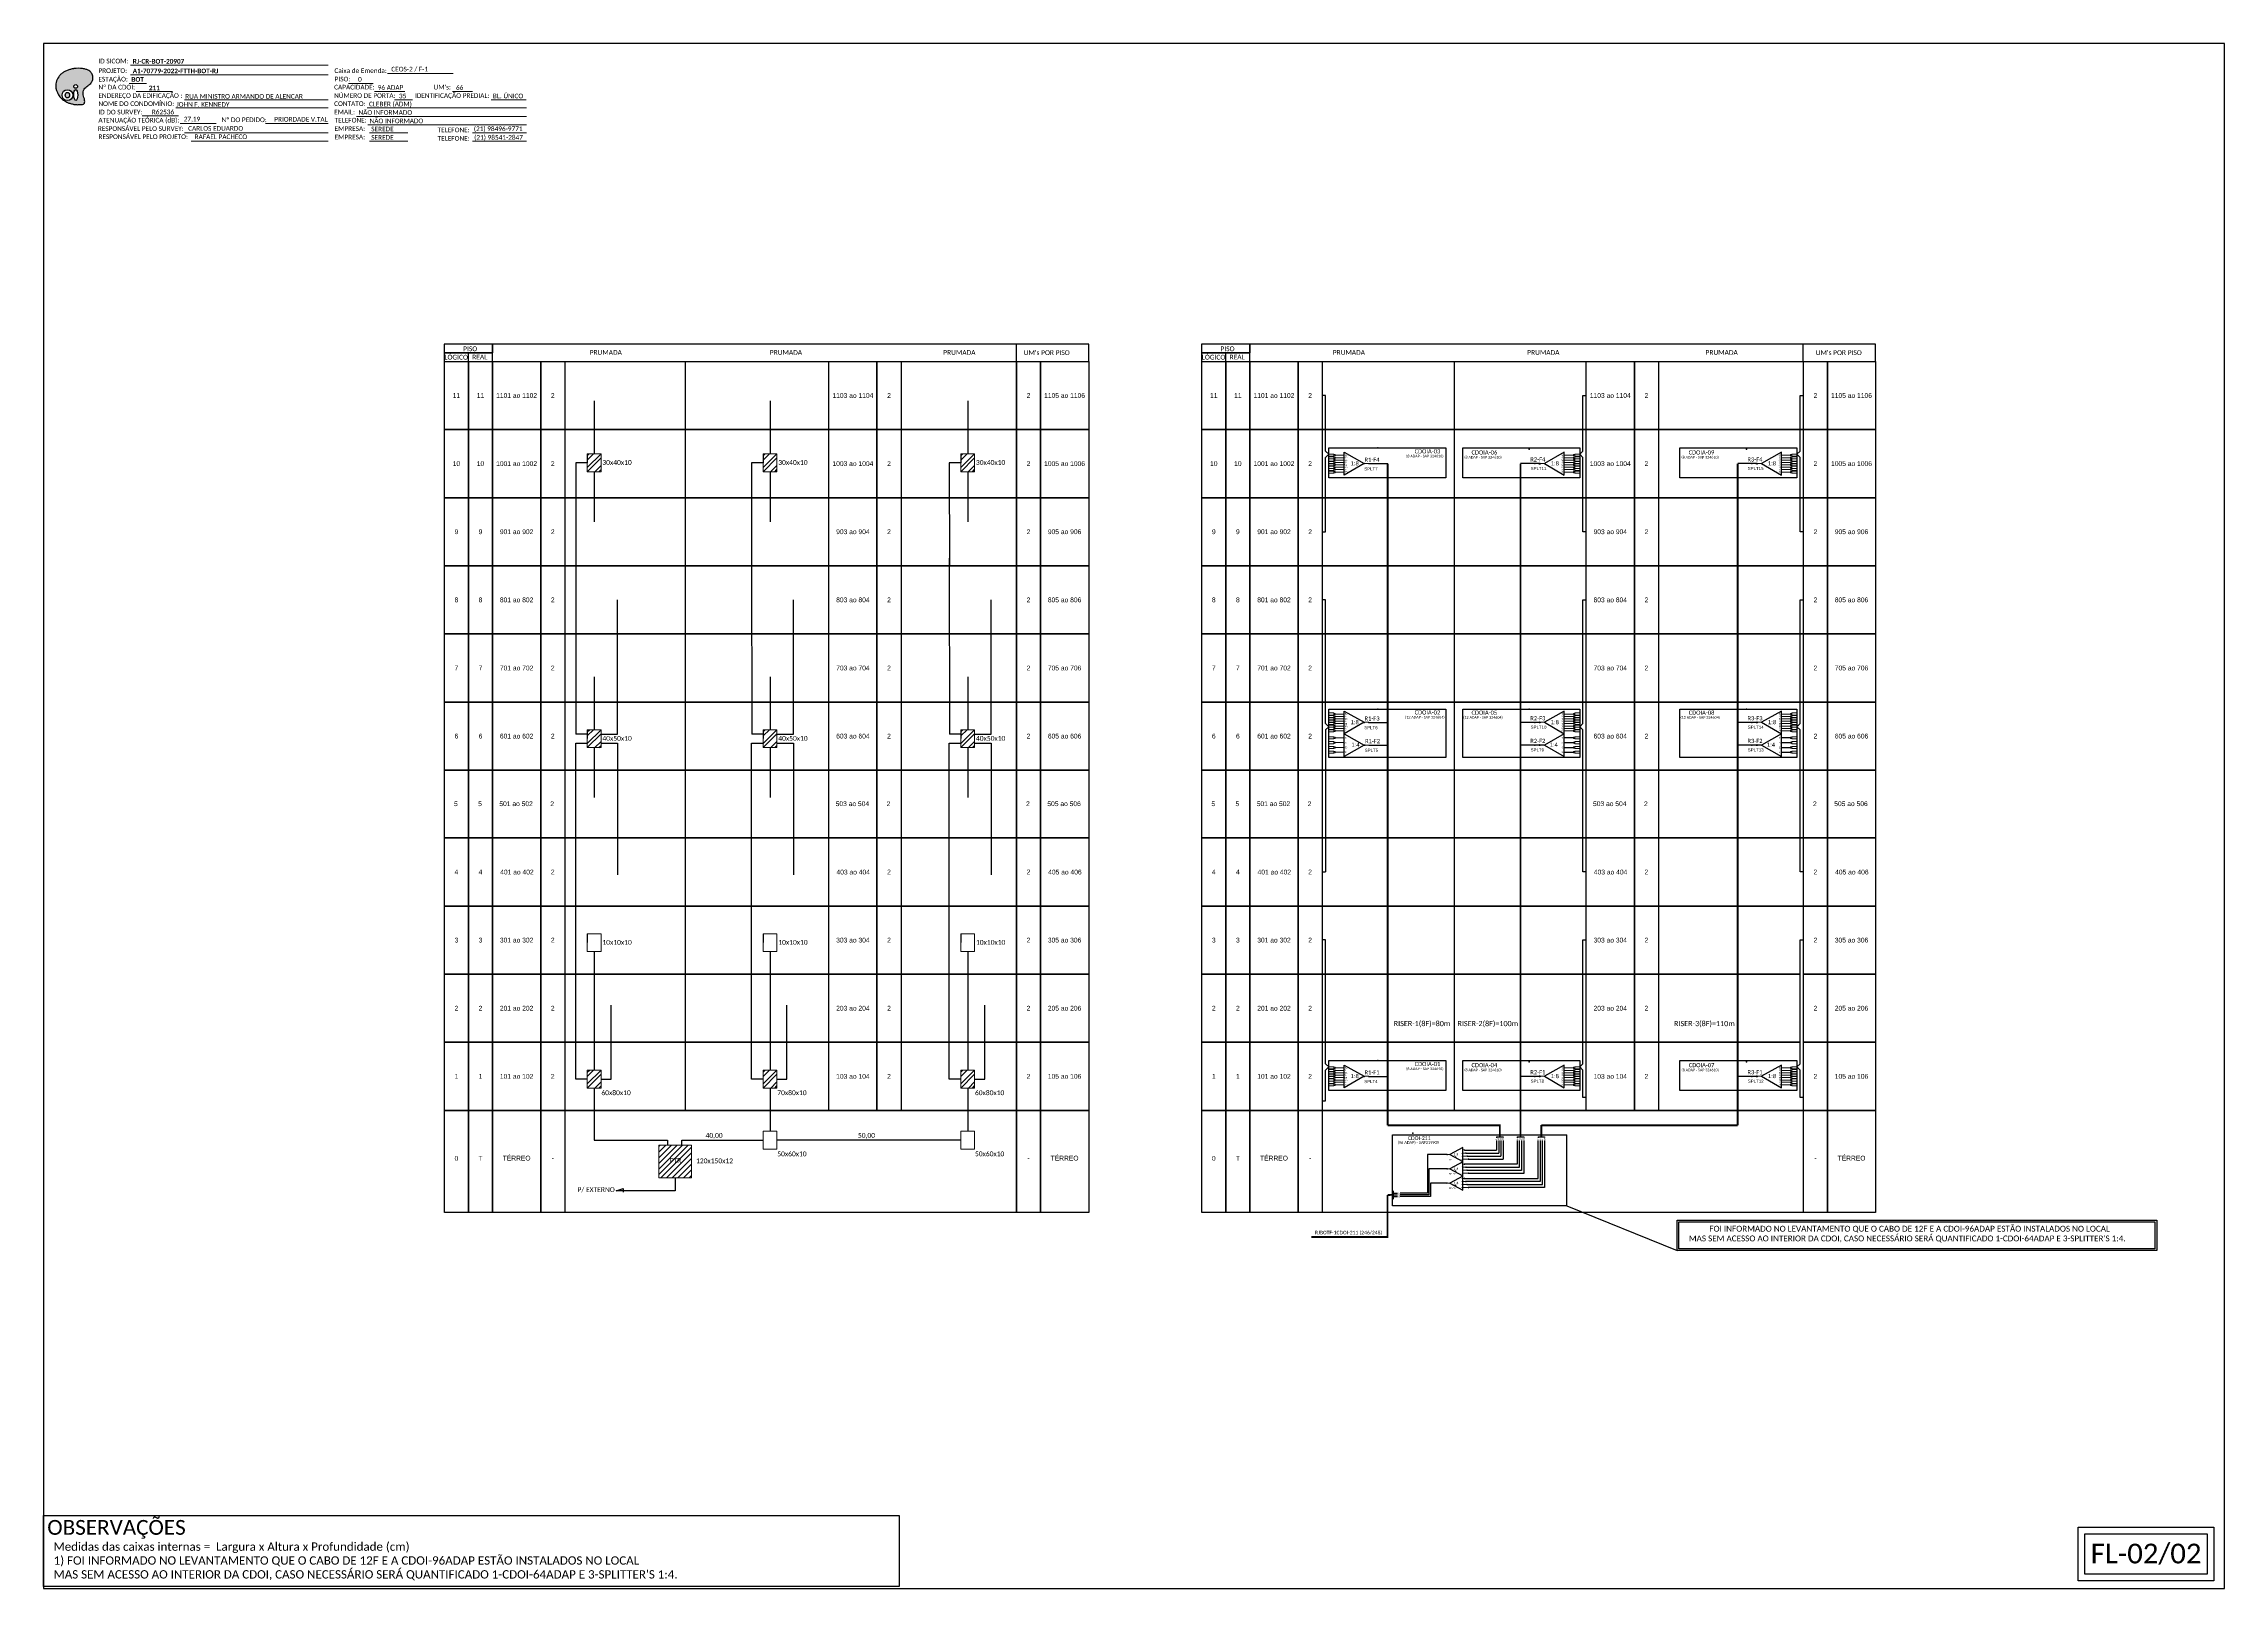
# Model space of a CAD drawing. Header units: millimetres. Extents: x 2479 to 4240, y 59 to 653.
# Drawn here: x 3401 to 4240, y 59 to 653 of the extents above; entities that cross this region are included whole.
import ezdxf
from ezdxf.enums import TextEntityAlignment as Align

# ---------------------------------------------------------------- set-up
doc = ezdxf.new("R2010")
doc.units = ezdxf.units.MM
doc.header["$LTSCALE"] = 0.1
doc.header["$MEASUREMENT"] = 0
doc.layers.add('surveys', color=7, linetype='Continuous')
doc.styles.add('ARIAL', font='arial.ttf')
doc.styles.get("Standard").update_dxf_attribs({"font": 'arial.ttf'})
doc.styles.add('WMF-Calibri0', font='calibri.ttf')
doc.styles.add('WMF-Calibri1', font='calibrib.ttf')
doc.dimstyles.get("Standard").update_dxf_attribs({"dimtxt": 0.18, "dimasz": 0.18, "dimexe": 0.18, "dimexo": 0.0625, "dimgap": 0.09, "dimtad": 0, "dimtih": 1, "dimtoh": 1, "dimdec": 4, "dimzin": 0, "dimdsep": 46, "dimtxsty": 'Standard', "dimcen": 0.09, "dimadec": 0, "dimazin": 0, "dimtfac": 1, "dimtdec": 4, "dimtofl": 0, "dimtmove": 0, "dimatfit": 3, "dimfxl": 0, "dimtolj": 1, "dimtzin": 0, "dimarcsym": 0})

# ---------------------------------------------------------------- blocks, each defined once
blk = doc.blocks.new('LEG_CDO64_DIR')
blk.add_point((0, 0))
at = {"color": 1, "style": 'WMF-Calibri0', "flags": 4}
blk.add_attdef('MODELO', text='', height=1.5, dxfattribs=at).set_placement((-1.5, -5.5), align=Align.CENTER)
blk.add_attdef('CDO', (-2.6, -3.6), '', height=2, dxfattribs=at)
blk = doc.blocks.new('SPLITTER_')
blk.add_point((0, 0))
at = {"style": 'ARIAL', "flags": 4}
blk.add_attdef('SPLT', (0, -3.3), '', height=1.5, dxfattribs=at)
blk = doc.blocks.new('SPLT_1-4_DIV_DIR')
h = blk.add_hatch(color=3)
h.dxf.hatch_style = 1
edge = h.paths.add_edge_path()
edge.add_arc((13.3, 3.5), 0.242, 0, 360)
h = blk.add_hatch(color=3)
h.dxf.hatch_style = 1
edge = h.paths.add_edge_path()
edge.add_arc((14.3, 1.2), 0.242, 0, 360)
h = blk.add_hatch(color=3)
h.dxf.hatch_style = 1
edge = h.paths.add_edge_path()
edge.add_arc((15.3, -1.1), 0.242, 0, 360)
h = blk.add_hatch(color=3)
h.dxf.hatch_style = 1
edge = h.paths.add_edge_path()
edge.add_arc((16.3, -3.4), 0.242, 0, 360)
at = {"color": 1, "lineweight": 0}
blk.add_lwpolyline([(2.2, 0), (0, 0)], dxfattribs=at)
at = {"color": 1}
blk.add_lwpolyline([(11.9, 5.4), (2.2, 0), (11.9, -5.4), (11.9, 5.4)], dxfattribs=at)
at = {"color": 7, "lineweight": 0}
for points in [[(13.3, 3.5), (11.9, 3.5)], [(11.9, 1.2), (14.3, 1.2)], [(11.9, -1.1), (15.3, -1.1)], [(11.9, -3.4), (16.3, -3.4)]]:
    blk.add_lwpolyline(points, dxfattribs=at)
at = {"color": 3}
for centre in [(13.3, 3.5), (14.3, 1.2), (15.3, -1.1), (16.3, -3.4)]:
    blk.add_circle(centre, 0.242, dxfattribs=at)
at = {"color": 1, "style": 'ARIAL'}
for s, height, p in [('1:4', 2, (4.9, -0.9)), ('S1', 0.75, (10.5, 3.1)), ('S2', 0.75, (10.5, 0.8)), ('S3', 0.75, (10.5, -1.5)), ('S4', 0.75, (10.5, -3.8))]:
    blk.add_text(s, height=height, dxfattribs=at).set_placement(p)
blk = doc.blocks.new('SPLT_1-8_SC-APC_ESQ')
at = {"color": 3, "lineweight": 0}
for points in [[(2.4, -3), (0, -3)], [(2.4, -4), (0, -4)], [(2.4, -4.2), (0, -4.2)], [(2.4, -5.2), (0, -5.2)], [(2.4, -5.3), (0, -5.3)], [(2.4, -6.3), (0, -6.3)], [(2.4, -6.5), (0, -6.5)], [(2.4, -7.5), (0, -7.5)], [(2.4, -7.6), (0, -7.6)], [(2.4, -8.6), (0, -8.6)], [(2.4, -8.8), (0, -8.8)], [(2.4, -9.8), (0, -9.8)], [(2.4, -9.9), (0, -9.9)], [(2.4, -3), (2.4, -4)], [(2.4, -4.2), (2.4, -5.2)], [(2.4, -5.3), (2.4, -6.3)], [(2.4, -6.5), (2.4, -7.5)], [(2.4, -7.6), (2.4, -8.6)], [(2.4, -8.8), (2.4, -9.8)], [(2.4, -9.9), (2.4, -10.9)], [(3, -3.5), (7.4, -3.5)], [(7.4, -4.7), (3, -4.7)], [(7.4, -5.8), (3, -5.8)], [(7.4, -7), (3, -7)], [(7.4, -8.1), (3, -8.1)], [(7.4, -9.3), (3, -9.3)], [(7.4, -10.4), (3, -10.4)], [(2.4, -10.9), (0, -10.9)], [(2.4, -11.1), (0, -11.1)], [(2.4, -12.1), (0, -12.1)], [(2.4, -11.1), (2.4, -12.1)], [(7.4, -11.6), (3, -11.6)]]:
    blk.add_lwpolyline(points, dxfattribs=at)
for points in [[(3, -3.2), (2.4, -3.2), (2.4, -3.8), (3, -3.8)], [(3, -4.4), (2.4, -4.4), (2.4, -5), (3, -5)], [(3, -5.5), (2.4, -5.5), (2.4, -6.1), (3, -6.1)], [(3, -6.7), (2.4, -6.7), (2.4, -7.3), (3, -7.3)], [(3, -7.8), (2.4, -7.8), (2.4, -8.4), (3, -8.4)], [(3, -9), (2.4, -9), (2.4, -9.6), (3, -9.6)], [(3, -10.1), (2.4, -10.1), (2.4, -10.7), (3, -10.7)], [(3, -11.3), (2.4, -11.3), (2.4, -11.9), (3, -11.9)]]:
    blk.add_lwpolyline(points, close=True, dxfattribs=at)
at = {"color": 1}
blk.add_lwpolyline([(7.4, -2.1), (17, -7.5), (7.4, -13), (7.4, -2.1)], dxfattribs=at)
at = {"color": 1, "lineweight": 0}
blk.add_lwpolyline([(17, -7.5), (19.3, -7.5)], dxfattribs=at)
at = {"color": 1, "style": 'ARIAL'}
for s, height, p in [('S2', 0.75, (7.6, -5)), ('S3', 0.75, (7.6, -6.2)), ('S4', 0.75, (7.6, -7.4)), ('S5', 0.75, (7.5, -8.6)), ('S6', 0.75, (7.6, -9.7)), ('S7', 0.75, (7.6, -10.8)), ('S1', 0.75, (7.7, -3.8)), ('1:8', 2, (10.5, -8.4)), ('S8', 0.75, (7.6, -11.9))]:
    blk.add_text(s, height=height, dxfattribs=at).set_placement(p)
blk = doc.blocks.new('A$C415C251F')
at = {"color": 3}
blk.add_point((0, 0), dxfattribs=at)
blk = doc.blocks.new('LEG_CDOIA8_C-SPLT_ESQ')
at = {"color": 3, "extrusion": (0, 0, -1), "xscale": -1, "zscale": -1}
blk.add_blockref('A$C415C251F', (0, 0), dxfattribs=at)
at = {"color": 1, "style": 'WMF-Calibri0', "flags": 4}
blk.add_attdef('MODELO', text='', height=1.5, dxfattribs=at).set_placement((22.5, -4.5), align=Align.CENTER)
blk.add_attdef('CDO', (21.4, -2.6), '', height=2, dxfattribs=at)
at = {"style": 'ARIAL', "flags": 4}
blk.add_attdef('SPLITAGEM', text='', height=1.5, dxfattribs=at).set_placement((18.6, -12.6), align=Align.CENTER)
blk = doc.blocks.new('SPLT_1-8_SC-APC')
at = {"color": 1, "lineweight": 0}
blk.add_lwpolyline([(-17, -7.5), (-19.3, -7.5)], dxfattribs=at)
at = {"color": 1}
blk.add_lwpolyline([(-7.4, -2.1), (-17, -7.5), (-7.4, -13), (-7.4, -2.1)], dxfattribs=at)
at = {"color": 3, "lineweight": 0}
for points in [[(-3, -3.5), (-7.4, -3.5)], [(-7.4, -4.7), (-3, -4.7)], [(-7.4, -5.8), (-3, -5.8)], [(-7.4, -7), (-3, -7)], [(-7.4, -8.1), (-3, -8.1)], [(-7.4, -9.3), (-3, -9.3)], [(-7.4, -10.4), (-3, -10.4)], [(-2.4, -3), (-2.4, -4)], [(-2.4, -3), (0, -3)], [(-2.4, -4), (0, -4)], [(-2.4, -4.2), (-2.4, -5.2)], [(-2.4, -4.2), (0, -4.2)], [(-2.4, -5.2), (0, -5.2)], [(-2.4, -5.3), (-2.4, -6.3)], [(-2.4, -5.3), (0, -5.3)], [(-2.4, -6.3), (0, -6.3)], [(-2.4, -6.5), (-2.4, -7.5)], [(-2.4, -6.5), (0, -6.5)], [(-2.4, -7.5), (0, -7.5)], [(-2.4, -7.6), (-2.4, -8.6)], [(-2.4, -7.6), (0, -7.6)], [(-2.4, -8.6), (0, -8.6)], [(-2.4, -8.8), (-2.4, -9.8)], [(-2.4, -8.8), (0, -8.8)], [(-2.4, -9.8), (0, -9.8)], [(-2.4, -9.9), (-2.4, -10.9)], [(-2.4, -9.9), (0, -9.9)], [(-7.4, -11.6), (-3, -11.6)], [(-2.4, -10.9), (0, -10.9)], [(-2.4, -11.1), (-2.4, -12.1)], [(-2.4, -11.1), (0, -11.1)], [(-2.4, -12.1), (0, -12.1)]]:
    blk.add_lwpolyline(points, dxfattribs=at)
for points in [[(-3, -3.2), (-2.4, -3.2), (-2.4, -3.8), (-3, -3.8)], [(-3, -4.4), (-2.4, -4.4), (-2.4, -5), (-3, -5)], [(-3, -5.5), (-2.4, -5.5), (-2.4, -6.1), (-3, -6.1)], [(-3, -6.7), (-2.4, -6.7), (-2.4, -7.3), (-3, -7.3)], [(-3, -7.8), (-2.4, -7.8), (-2.4, -8.4), (-3, -8.4)], [(-3, -9), (-2.4, -9), (-2.4, -9.6), (-3, -9.6)], [(-3, -10.1), (-2.4, -10.1), (-2.4, -10.7), (-3, -10.7)], [(-3, -11.3), (-2.4, -11.3), (-2.4, -11.9), (-3, -11.9)]]:
    blk.add_lwpolyline(points, close=True, dxfattribs=at)
at = {"color": 1, "style": 'ARIAL'}
for s, height, p in [('1:8', 2, (-13.9, -8.4)), ('S1', 0.75, (-8.7, -3.8)), ('S2', 0.75, (-8.7, -5)), ('S3', 0.75, (-8.7, -6.2)), ('S4', 0.75, (-8.7, -7.4)), ('S5', 0.75, (-8.7, -8.6)), ('S6', 0.75, (-8.7, -9.7)), ('S7', 0.75, (-8.7, -10.8)), ('S8', 0.75, (-8.7, -11.9))]:
    blk.add_text(s, height=height, dxfattribs=at).set_placement(p)
blk = doc.blocks.new('LEG_CDOIA8_C-SPLT_DIR')
at = {"color": 3}
blk.add_blockref('A$C415C251F', (0, 0), dxfattribs=at)
at = {"color": 1, "style": 'WMF-Calibri0', "flags": 4}
blk.add_attdef('CDO', (-26.8, -2.6), '', height=2, dxfattribs=at)
blk.add_attdef('MODELO', text='', height=1.5, dxfattribs=at).set_placement((-22.2, -4.5), align=Align.CENTER)
at = {"style": 'ARIAL', "flags": 4}
blk.add_attdef('SPLITAGEM', text='', height=1.5, dxfattribs=at).set_placement((-18.4, -12.6), align=Align.CENTER)
blk = doc.blocks.new('SPLT_1-4_SC-APC')
at = {"color": 1, "linetype": 'Continuous', "ltscale": 2.5}
for points in [[(-17, -7), (-19.3, -7)], [(-7.4, -1.5), (-17, -7), (-7.4, -12.4), (-7.4, -1.5)]]:
    blk.add_lwpolyline(points, dxfattribs=at)
at = {"color": 3, "linetype": 'Continuous', "ltscale": 2.5}
for points in [[(-3, -3.5), (-7.4, -3.5)], [(-7.4, -5.8), (-3, -5.8)], [(-7.4, -8.1), (-3, -8.1)], [(-7.4, -10.4), (-3, -10.4)]]:
    blk.add_lwpolyline(points, dxfattribs=at)
at = {"color": 3, "lineweight": 0}
for points in [[(-3, -3.2), (-2.4, -3.2), (-2.4, -3.8), (-3, -3.8)], [(-3, -5.5), (-2.4, -5.5), (-2.4, -6.1), (-3, -6.1)], [(-3, -7.8), (-2.4, -7.8), (-2.4, -8.4), (-3, -8.4)], [(-3, -10.1), (-2.4, -10.1), (-2.4, -10.7), (-3, -10.7)]]:
    blk.add_lwpolyline(points, close=True, dxfattribs=at)
for points in [[(-2.4, -3), (-2.4, -4)], [(-2.4, -3), (0, -3)], [(-2.4, -4), (0, -4)], [(-2.4, -5.3), (-2.4, -6.3)], [(-2.4, -5.3), (0, -5.3)], [(-2.4, -6.3), (0, -6.3)], [(-2.4, -7.6), (-2.4, -8.6)], [(-2.4, -7.6), (0, -7.6)], [(-2.4, -8.6), (0, -8.6)], [(-2.4, -9.9), (-2.4, -10.9)], [(-2.4, -9.9), (0, -9.9)], [(-2.4, -10.9), (0, -10.9)]]:
    blk.add_lwpolyline(points, dxfattribs=at)
at = {"color": 1, "style": 'ARIAL'}
for s, height, p in [('1:4', 2, (-14.4, -7.8)), ('S1', 0.75, (-8.7, -3.9)), ('S2', 0.75, (-8.7, -6.2)), ('S3', 0.75, (-8.7, -8.5)), ('S4', 0.75, (-8.7, -10.8))]:
    blk.add_text(s, height=height, dxfattribs=at).set_placement(p)
blk = doc.blocks.new('SPLT_1-4_SC-APC_ESQ')
at = {"color": 3, "lineweight": 0}
for points in [[(2.4, -3), (0, -3)], [(2.4, -4), (0, -4)], [(2.4, -5.3), (0, -5.3)], [(2.4, -6.3), (0, -6.3)], [(2.4, -7.6), (0, -7.6)], [(2.4, -8.6), (0, -8.6)], [(2.4, -9.9), (0, -9.9)], [(2.4, -3), (2.4, -4)], [(2.4, -5.3), (2.4, -6.3)], [(2.4, -7.6), (2.4, -8.6)], [(2.4, -9.9), (2.4, -10.9)], [(3, -3.5), (7.4, -3.5)], [(7.4, -5.8), (3, -5.8)], [(7.4, -8.1), (3, -8.1)], [(7.4, -10.4), (3, -10.4)], [(2.4, -10.9), (0, -10.9)]]:
    blk.add_lwpolyline(points, dxfattribs=at)
for points in [[(3, -3.2), (2.4, -3.2), (2.4, -3.8), (3, -3.8)], [(3, -5.5), (2.4, -5.5), (2.4, -6.1), (3, -6.1)], [(3, -7.8), (2.4, -7.8), (2.4, -8.4), (3, -8.4)], [(3, -10.1), (2.4, -10.1), (2.4, -10.7), (3, -10.7)]]:
    blk.add_lwpolyline(points, close=True, dxfattribs=at)
at = {"color": 1}
blk.add_lwpolyline([(7.4, -1.5), (17, -7), (7.4, -12.4), (7.4, -1.5)], dxfattribs=at)
at = {"color": 1, "lineweight": 0}
blk.add_lwpolyline([(17, -7), (19.3, -7)], dxfattribs=at)
at = {"color": 1, "style": 'ARIAL'}
for s, height, p in [('S2', 0.75, (7.6, -6.2)), ('S3', 0.75, (7.6, -8.5)), ('S4', 0.75, (7.6, -10.8)), ('S1', 0.75, (7.7, -3.9)), ('1:4', 2, (10.9, -7.8))]:
    blk.add_text(s, height=height, dxfattribs=at).set_placement(p)
blk = doc.blocks.new('OI')
h = blk.add_hatch(color=40)
edge = h.paths.add_edge_path()
edge.add_spline(control_points=[(4.35, -0.67), (3.92, -0.99), (3.26, -1.5), (2.81, -2.59), (2.9, -3.5), (3.06, -4.27), (3.31, -4.85), (3.37, -5.39), (3.4, -5.88), (3.2, -6.4), (2.54, -6.61), (1.65, -6.63), (0.55, -6.67), (-0.56, -6.42), (-1.61, -6.14), (-2.77, -5.61), (-3.92, -4.77), (-4.89, -3.7), (-5.34, -2.65), (-5.6, -1.94), (-5.85, -0.96), (-5.71, 0.47), (-5.1, 2.02), (-4.14, 3.02), (-3.3, 3.61), (-2.37, 4.16), (-1.36, 4.44), (-0.56, 4.7), (0.79, 4.85), (2.24, 4.97), (3.79, 4.57), (4.67, 4.21), (5.44, 3.65), (5.76, 2.99), (6.03, 2.21), (6.01, 1.46), (5.72, 0.64), (5.31, 0.08), (4.88, -0.38), (4.51, -0.55), (4.35, -0.67)], knot_values=[0, 0, 0, 0, 1.60434, 2.417191, 3.427595, 4.282808, 4.776746, 5.304182, 5.888771, 6.258406, 6.858137, 7.79129, 8.986195, 10.124242, 11.187857, 12.242908, 13.953784, 15.414161, 16.515391, 17.349188, 17.675853, 19.552021, 21.515531, 22.568638, 23.63245, 24.621084, 25.782718, 26.745347, 27.142653, 29.870543, 31.004649, 31.921532, 32.709589, 33.801391, 34.042471, 35.192333, 35.971461, 36.628871, 37.254359, 37.836911, 37.836911, 37.836911, 37.836911], degree=3, periodic=0)
h.paths.add_polyline_path([(1.13, -0.87, -1), (-0.04, -0.87, -1)], flags=16)
edge = h.paths.add_edge_path(flags=16)
edge.add_ellipse((0.56, -3.59), major_axis=(-0.02, 1.71), ratio=0.361305, start_angle=0, end_angle=360)
h.paths.add_polyline_path([(-0.36, -3.62, -1), (-3.8, -3.62, -1)], flags=16)
edge = h.paths.add_edge_path(flags=0)
edge.add_ellipse((-2.08, -3.62), major_axis=(0, 0.885), ratio=0.758294, start_angle=0, end_angle=360)
at = {"color": 40}
for centre, radius in [((-2.08, -3.62), 1.72), ((0.54, -0.87), 0.587)]:
    blk.add_circle(centre, radius, dxfattribs=at)
blk.add_ellipse((-2.08, -3.62), major_axis=(0, 0.885), ratio=0.758294, start_param=-3.141592653589792, end_param=3.141592653589792, dxfattribs=at)
blk.add_ellipse((0.56, -3.59), major_axis=(-0.02, 1.71), ratio=0.361305, dxfattribs=at)
at = {"color": 40, "start_tangent": (-0.800898, -0.598801), "end_tangent": (-0.800898, -0.598801)}
blk.add_spline([(4.35, -0.67), (3.2, -1.78), (2.9, -2.54), (2.92, -3.55), (3.12, -4.38), (3.28, -4.85), (3.37, -5.37), (3.35, -5.95), (3.2, -6.29), (2.66, -6.55), (1.73, -6.63), (0.54, -6.62), (-0.58, -6.41), (-1.6, -6.11), (-2.56, -5.67), (-3.95, -4.67), (-4.89, -3.56), (-5.37, -2.56), (-5.64, -1.78), (-5.72, -1.46), (-5.63, 0.42), (-4.84, 2.22), (-4.13, 2.99), (-3.27, 3.62), (-2.4, 4.09), (-1.3, 4.47), (-0.37, 4.72), (0.02, 4.77), (2.75, 4.8), (3.85, 4.53), (4.69, 4.16), (5.31, 3.68), (5.85, 2.73), (5.93, 2.5), (5.94, 1.35), (5.67, 0.62), (5.29, 0.08), (4.84, -0.36), (4.35, -0.67)], degree=3, dxfattribs=at)

msp = doc.modelspace()

# ---------------------------------------------------------------- hatches: boundary and pattern name
h = msp.add_hatch()
h.set_pattern_fill('STEEL', color=1, style=0)
h.set_pattern_definition([(45, (2175.2064, -466.049), (-2.245064, 2.245064), []), (45, (2175.2064, -464.4614), (-2.245064, 2.245064), [])])
h.paths.add_polyline_path([(3610.47, 488.76), (3615.77, 488.76), (3615.77, 495.66), (3610.47, 495.66)])
h = msp.add_hatch()
h.set_pattern_fill('STEEL', color=1, style=0)
h.set_pattern_definition([(45, (2242.8384, -466.049), (-2.245064, 2.245064), []), (45, (2242.8384, -464.4614), (-2.245064, 2.245064), [])])
h.paths.add_polyline_path([(3678.11, 488.76), (3683.4, 488.76), (3683.4, 495.66), (3678.11, 495.66)])
h = msp.add_hatch()
h.set_pattern_fill('STEEL', color=1, style=0)
h.set_pattern_definition([(45, (2318.861, -466.049), (-2.245064, 2.245064), []), (45, (2318.861, -464.4614), (-2.245064, 2.245064), [])])
h.paths.add_polyline_path([(3754.13, 488.76), (3759.43, 488.76), (3759.43, 495.66), (3754.13, 495.66)])
h = msp.add_hatch(color=3)
h.dxf.hatch_style = 1
edge = h.paths.add_edge_path()
edge.add_arc((3910.84, 491.88), 0.205, 0, 360)
h = msp.add_hatch(color=3)
h.dxf.hatch_style = 1
edge = h.paths.add_edge_path()
edge.add_arc((3976.71, 491.88), 0.205, 0, 360)
h = msp.add_hatch(color=3)
h.dxf.hatch_style = 1
edge = h.paths.add_edge_path()
edge.add_arc((4060.19, 491.88), 0.205, 0, 360)
h = msp.add_hatch()
h.set_pattern_fill('STEEL', color=1, style=0)
h.set_pattern_definition([(45, (2175.2216, -572.134), (-2.245064, 2.245064), []), (45, (2175.2216, -570.5465), (-2.245064, 2.245064), [])])
h.paths.add_polyline_path([(3610.49, 382.68), (3615.79, 382.68), (3615.79, 389.58), (3610.49, 389.58)])
h = msp.add_hatch()
h.set_pattern_fill('STEEL', color=1, style=0)
h.set_pattern_definition([(45, (2242.8536, -572.134), (-2.245064, 2.245064), []), (45, (2242.8536, -570.5465), (-2.245064, 2.245064), [])])
h.paths.add_polyline_path([(3678.12, 382.68), (3683.42, 382.68), (3683.42, 389.58), (3678.12, 389.58)])
h = msp.add_hatch()
h.set_pattern_fill('STEEL', color=1, style=0)
h.set_pattern_definition([(45, (2318.876, -572.134), (-2.245064, 2.245064), []), (45, (2318.876, -570.5465), (-2.245064, 2.245064), [])])
h.paths.add_polyline_path([(3754.14, 382.68), (3759.44, 382.68), (3759.44, 389.58), (3754.14, 389.58)])
h = msp.add_hatch(color=3)
h.dxf.hatch_style = 1
edge = h.paths.add_edge_path()
edge.add_arc((3910.84, 392.37), 0.205, 0, 360)
h = msp.add_hatch(color=3)
h.dxf.hatch_style = 1
edge = h.paths.add_edge_path()
edge.add_arc((3976.71, 392.37), 0.205, 0, 360)
h = msp.add_hatch(color=3)
h.dxf.hatch_style = 1
edge = h.paths.add_edge_path()
edge.add_arc((4060.21, 392.37), 0.205, 0, 360)
h = msp.add_hatch(color=3)
h.dxf.hatch_style = 1
edge = h.paths.add_edge_path()
edge.add_arc((3911.05, 383.65), 0.205, 0, 360)
h = msp.add_hatch(color=3)
h.dxf.hatch_style = 1
edge = h.paths.add_edge_path()
edge.add_arc((3976.71, 383.65), 0.205, 0, 360)
h = msp.add_hatch(color=3)
h.dxf.hatch_style = 1
edge = h.paths.add_edge_path()
edge.add_arc((4060.21, 383.65), 0.205, 0, 360)
h = msp.add_hatch()
h.set_pattern_fill('STEEL', color=1, style=0)
h.set_pattern_definition([(45, (2175.2216, -703.0342), (-2.245064, 2.245064), []), (45, (2175.2216, -701.4467), (-2.245064, 2.245064), [])])
h.paths.add_polyline_path([(3610.49, 251.78), (3615.79, 251.78), (3615.79, 258.68), (3610.49, 258.68)])
h = msp.add_hatch()
h.set_pattern_fill('STEEL', color=1, style=0)
h.set_pattern_definition([(45, (2242.8536, -703.0342), (-2.245064, 2.245064), []), (45, (2242.8536, -701.4467), (-2.245064, 2.245064), [])])
h.paths.add_polyline_path([(3678.12, 251.78), (3683.42, 251.78), (3683.42, 258.68), (3678.12, 258.68)])
h = msp.add_hatch()
h.set_pattern_fill('STEEL', color=1, style=0)
h.set_pattern_definition([(45, (2318.876, -703.0342), (-2.245064, 2.245064), []), (45, (2318.876, -701.4467), (-2.245064, 2.245064), [])])
h.paths.add_polyline_path([(3754.14, 251.78), (3759.44, 251.78), (3759.44, 258.68), (3754.14, 258.68)])
h = msp.add_hatch(color=3)
h.dxf.hatch_style = 1
edge = h.paths.add_edge_path()
edge.add_arc((3910.84, 256.27), 0.205, 0, 360)
h = msp.add_hatch(color=3)
h.dxf.hatch_style = 1
edge = h.paths.add_edge_path()
edge.add_arc((3976.71, 256.27), 0.205, 0, 360)
h = msp.add_hatch(color=3)
h.dxf.hatch_style = 1
edge = h.paths.add_edge_path()
edge.add_arc((4060.21, 256.27), 0.205, 0, 360)
h = msp.add_hatch()
h.set_pattern_fill('ANSI31', color=1, scale=0.48)
h.set_pattern_definition([(45, (3221.5636, 2366.8659), (-1.0776307, 1.0776307), [])])
h.paths.add_polyline_path([(3650.6, 229.86), (3637.95, 229.86), (3637.95, 217.22), (3650.6, 217.22)])
h.paths.add_polyline_path([(3641.74, 222.52), (3647.18, 222.52), (3647.18, 225.3), (3641.74, 225.3)], flags=24)
h = msp.add_hatch(color=3)
h.dxf.hatch_style = 1
edge = h.paths.add_edge_path()
edge.add_arc((3941.11, 226.2), 0.103, 0, 360)
h = msp.add_hatch(color=3)
h.dxf.hatch_style = 1
edge = h.paths.add_edge_path()
edge.add_arc((3941.11, 220.71), 0.103, 0, 360)
h = msp.add_hatch(color=3)
h.dxf.hatch_style = 1
edge = h.paths.add_edge_path()
edge.add_arc((3941.11, 215.22), 0.103, 0, 360)

# ---------------------------------------------------------------- linework, layer by layer
at = {"color": 7}
for p, q in [((4105.88, 537.76), (3865.26, 537.76)), ((3865.26, 537.76), (3865.26, 537.76)), ((3865.26, 537.76), (3865.26, 534.47)), ((4105.88, 531.18), (4105.88, 537.76)), ((3865.26, 531.18), (4094.52, 531.18)), ((3865.29, 531.18), (4066.75, 531.18)), ((3865.29, 504.98), (3865.29, 531.18)), ((3865.29, 504.98), (4078.11, 504.98)), ((3865.29, 478.79), (3865.29, 504.98)), ((4078.11, 504.98), (3865.29, 504.98)), ((3865.29, 478.79), (4078.11, 478.79)), ((3865.29, 452.59), (3865.29, 478.79)), ((4078.11, 478.79), (3865.29, 478.79)), ((3865.29, 452.59), (4078.11, 452.59)), ((3865.29, 426.4), (3865.29, 452.59)), ((4078.11, 452.59), (3865.29, 452.59)), ((3865.29, 426.4), (4078.11, 426.4)), ((3865.29, 400.2), (3865.29, 426.4)), ((4078.11, 426.4), (3865.29, 426.4)), ((3865.29, 400.2), (4078.11, 400.2)), ((3865.29, 374.01), (3865.29, 400.2)), ((4078.11, 400.2), (3865.29, 400.2)), ((3865.29, 374.01), (4078.11, 374.01)), ((3865.29, 347.96), (3865.29, 374.01)), ((4078.11, 374.01), (3865.29, 374.01)), ((3865.29, 347.96), (4078.11, 347.96)), ((3865.29, 321.77), (3865.29, 347.96)), ((4078.11, 347.96), (3865.29, 347.96)), ((3865.29, 321.77), (4078.11, 321.77)), ((3865.29, 295.57), (3865.29, 321.77)), ((4078.11, 321.77), (3865.29, 321.77)), ((3865.29, 295.57), (4076.88, 295.57)), ((3865.29, 269.38), (3865.29, 295.57)), ((4076.88, 295.57), (3865.29, 295.57)), ((3865.29, 269.38), (4076.88, 269.38)), ((3865.29, 243.18), (3865.29, 269.38)), ((4076.88, 269.38), (3865.29, 269.38)), ((3865.29, 243.18), (4078.11, 243.18)), ((3865.29, 203.89), (3865.29, 243.18)), ((4078.11, 243.18), (3865.29, 243.18)), ((4078.11, 203.89), (3865.29, 203.89))]:
    msp.add_line(p, q, dxfattribs=at)
at = {"color": 1}
for p, q in [((3895.64, 397.51), (3940.59, 397.51)), ((3895.64, 378.83), (3895.64, 397.51)), ((3940.59, 397.51), (3940.59, 378.83)), ((3947.17, 397.51), (3992.11, 397.51)), ((3947.17, 381.68), (3947.17, 397.51)), ((3947.17, 378.83), (3947.17, 397.51)), ((3992.11, 397.51), (3992.11, 378.83)), ((4030.67, 397.51), (4075.62, 397.51)), ((4030.67, 381.68), (4030.67, 397.51)), ((4030.67, 378.83), (4030.67, 397.51)), ((4075.62, 397.51), (4075.62, 378.83)), ((3940.59, 378.83), (3895.64, 378.83)), ((3992.11, 378.83), (3947.17, 378.83)), ((4075.62, 378.83), (4030.67, 378.83))]:
    msp.add_line(p, q, dxfattribs=at)
at = {"color": 5}
for p, q in [((3920.07, 233.75), (3987.19, 233.75)), ((3920.07, 206.47), (3920.07, 233.75)), ((3987.19, 206.47), (3920.07, 206.47))]:
    msp.add_line(p, q, dxfattribs=at)
for p, q in [((3401.44, 87.43), (3730.44, 87.43)), ((3401.44, 60.09), (3401.44, 87.43)), ((3730.44, 87.43), (3730.44, 60.09)), ((3730.44, 60.09), (3401.44, 60.09))]:
    msp.add_line(p, q)
for points in [[(3401.44, 59.39), (4240, 59.39), (4240, 653.39), (3401.44, 653.39), (3401.44, 59.39)], [(3934.71, 215.22), (3934.71, 210.05), (3923.09, 210.05)], [(3941.11, 215.22), (3934.71, 215.22)]]:
    msp.add_lwpolyline(points)
at = {"color": 7, "lineweight": 0}
for points in [[(3434.39, 638.07), (3440.94, 638.07)], [(3434.91, 645.04), (3510.88, 645.04)], [(3434.91, 641.35), (3510.88, 641.35)], [(3518.68, 638.11), (3528.16, 638.11)], [(3533.72, 641.84), (3558.86, 641.84)], [(3437.06, 635), (3451, 635)], [(3455.63, 631.76), (3510.88, 631.76)], [(3528.73, 635), (3540.35, 635)], [(3536.31, 631.76), (3543.26, 631.76)], [(3558.67, 635), (3566.33, 635)], [(3573.49, 631.76), (3587.04, 631.76)], [(3439.38, 625.59), (3453.32, 625.59)], [(3452.22, 628.65), (3510.88, 628.65)], [(3453.91, 622.62), (3467.85, 622.62)], [(3486.75, 622.63), (3510.9, 622.63)], [(3521.8, 625.41), (3587.07, 625.41)], [(3525.84, 628.65), (3587.07, 628.65)], [(3526.09, 622.18), (3587.07, 622.18)], [(3455.63, 619.06), (3510.88, 619.06)], [(3458.12, 615.83), (3510.88, 615.83)], [(3526.7, 619.06), (3541.5, 619.06)], [(3526.7, 615.83), (3541.5, 615.83)], [(3566.3, 619.06), (3587.07, 619.06)], [(3566.3, 615.83), (3587.07, 615.83)]]:
    msp.add_lwpolyline(points, dxfattribs=at)
at = {"color": 7}
for points in [[(3555.52, 534.47), (3574.03, 534.47), (3574.03, 537.76), (3555.52, 537.76)], [(3846.74, 534.47), (3865.26, 534.47), (3865.26, 537.76), (3846.74, 537.76)], [(3555.52, 531.18), (3574.03, 531.18), (3574.03, 534.47), (3555.52, 534.47)], [(3555.55, 531.18), (3564.8, 531.18), (3564.8, 504.98), (3555.55, 504.98)], [(3564.8, 531.18), (3574.06, 531.18), (3574.06, 504.98), (3564.8, 504.98)], [(3574.06, 531.18), (3775.52, 531.18), (3775.52, 504.98), (3574.06, 504.98)], [(3574.06, 531.18), (3592.58, 531.18), (3592.58, 504.98), (3574.06, 504.98)], [(3592.58, 531.18), (3601.84, 531.18), (3601.84, 504.98), (3592.58, 504.98)], [(3703.37, 531.18), (3721.89, 531.18), (3721.89, 504.98), (3703.37, 504.98)], [(3721.89, 531.18), (3731.15, 531.18), (3731.15, 504.98), (3721.89, 504.98)], [(3775.52, 531.18), (3784.78, 531.18), (3784.78, 504.98), (3775.52, 504.98)], [(3784.78, 531.18), (3803.29, 531.18), (3803.29, 504.98), (3784.78, 504.98)], [(3846.74, 531.18), (3865.26, 531.18), (3865.26, 534.47), (3846.74, 534.47)], [(3846.77, 531.18), (3856.03, 531.18), (3856.03, 504.98), (3846.77, 504.98)], [(3856.03, 531.18), (3865.29, 531.18), (3865.29, 504.98), (3856.03, 504.98)], [(3865.29, 531.18), (3883.8, 531.18), (3883.8, 504.98), (3865.29, 504.98)], [(3883.8, 531.18), (3893.06, 531.18), (3893.06, 504.98), (3883.8, 504.98)], [(3994.6, 531.18), (4013.12, 531.18), (4013.12, 504.98), (3994.6, 504.98)], [(4013.12, 531.18), (4022.38, 531.18), (4022.38, 504.98), (4013.12, 504.98)], [(4078.11, 531.18), (4087.37, 531.18), (4087.37, 504.98), (4078.11, 504.98)], [(4087.37, 531.18), (4105.88, 531.18), (4105.88, 504.98), (4087.37, 504.98)], [(3555.55, 504.98), (3564.8, 504.98), (3564.8, 478.79), (3555.55, 478.79)], [(3564.8, 504.98), (3574.06, 504.98), (3574.06, 478.79), (3564.8, 478.79)], [(3574.06, 504.98), (3775.52, 504.98), (3775.52, 478.79), (3574.06, 478.79)], [(3574.06, 504.98), (3592.58, 504.98), (3592.58, 478.79), (3574.06, 478.79)], [(3592.58, 504.98), (3601.84, 504.98), (3601.84, 478.79), (3592.58, 478.79)], [(3703.37, 504.98), (3721.89, 504.98), (3721.89, 478.79), (3703.37, 478.79)], [(3721.89, 504.98), (3731.15, 504.98), (3731.15, 478.79), (3721.89, 478.79)], [(3775.52, 504.98), (3784.78, 504.98), (3784.78, 478.79), (3775.52, 478.79)], [(3784.78, 504.98), (3803.29, 504.98), (3803.29, 478.79), (3784.78, 478.79)], [(3846.77, 504.98), (3856.03, 504.98), (3856.03, 478.79), (3846.77, 478.79)], [(3856.03, 504.98), (3865.29, 504.98), (3865.29, 478.79), (3856.03, 478.79)], [(3865.29, 504.98), (3883.8, 504.98), (3883.8, 478.79), (3865.29, 478.79)], [(3883.8, 504.98), (3893.06, 504.98), (3893.06, 478.79), (3883.8, 478.79)], [(3994.6, 504.98), (4013.12, 504.98), (4013.12, 478.79), (3994.6, 478.79)], [(4013.12, 504.98), (4022.38, 504.98), (4022.38, 478.79), (4013.12, 478.79)], [(4078.11, 504.98), (4087.37, 504.98), (4087.37, 478.79), (4078.11, 478.79)], [(4087.37, 504.98), (4105.88, 504.98), (4105.88, 478.79), (4087.37, 478.79)], [(3555.55, 478.79), (3564.8, 478.79), (3564.8, 452.59), (3555.55, 452.59)], [(3564.8, 478.79), (3574.06, 478.79), (3574.06, 452.59), (3564.8, 452.59)], [(3574.06, 478.79), (3775.52, 478.79), (3775.52, 452.59), (3574.06, 452.59)], [(3574.06, 478.79), (3592.58, 478.79), (3592.58, 452.59), (3574.06, 452.59)], [(3592.58, 478.79), (3601.84, 478.79), (3601.84, 452.59), (3592.58, 452.59)], [(3703.37, 478.79), (3721.89, 478.79), (3721.89, 452.59), (3703.37, 452.59)], [(3721.89, 478.79), (3731.15, 478.79), (3731.15, 452.59), (3721.89, 452.59)], [(3775.52, 478.79), (3784.78, 478.79), (3784.78, 452.59), (3775.52, 452.59)], [(3784.78, 478.79), (3803.29, 478.79), (3803.29, 452.59), (3784.78, 452.59)], [(3846.77, 478.79), (3856.03, 478.79), (3856.03, 452.59), (3846.77, 452.59)], [(3856.03, 478.79), (3865.29, 478.79), (3865.29, 452.59), (3856.03, 452.59)], [(3865.29, 478.79), (3883.8, 478.79), (3883.8, 452.59), (3865.29, 452.59)], [(3883.8, 478.79), (3893.06, 478.79), (3893.06, 452.59), (3883.8, 452.59)], [(3994.6, 478.79), (4013.12, 478.79), (4013.12, 452.59), (3994.6, 452.59)], [(4013.12, 478.79), (4022.38, 478.79), (4022.38, 452.59), (4013.12, 452.59)], [(4078.11, 478.79), (4087.37, 478.79), (4087.37, 452.59), (4078.11, 452.59)], [(4087.37, 478.79), (4105.88, 478.79), (4105.88, 452.59), (4087.37, 452.59)], [(3555.55, 452.59), (3564.8, 452.59), (3564.8, 426.4), (3555.55, 426.4)], [(3564.8, 452.59), (3574.06, 452.59), (3574.06, 426.4), (3564.8, 426.4)], [(3574.06, 452.59), (3775.52, 452.59), (3775.52, 426.4), (3574.06, 426.4)], [(3574.06, 452.59), (3592.58, 452.59), (3592.58, 426.4), (3574.06, 426.4)], [(3592.58, 452.59), (3601.84, 452.59), (3601.84, 426.4), (3592.58, 426.4)], [(3703.37, 452.59), (3721.89, 452.59), (3721.89, 426.4), (3703.37, 426.4)], [(3721.89, 452.59), (3731.15, 452.59), (3731.15, 426.4), (3721.89, 426.4)], [(3775.52, 452.59), (3784.78, 452.59), (3784.78, 426.4), (3775.52, 426.4)], [(3784.78, 452.59), (3803.29, 452.59), (3803.29, 426.4), (3784.78, 426.4)], [(3846.77, 452.59), (3856.03, 452.59), (3856.03, 426.4), (3846.77, 426.4)], [(3856.03, 452.59), (3865.29, 452.59), (3865.29, 426.4), (3856.03, 426.4)], [(3865.29, 452.59), (3883.8, 452.59), (3883.8, 426.4), (3865.29, 426.4)], [(3883.8, 452.59), (3893.06, 452.59), (3893.06, 426.4), (3883.8, 426.4)], [(3994.6, 452.59), (4013.12, 452.59), (4013.12, 426.4), (3994.6, 426.4)], [(4013.12, 452.59), (4022.38, 452.59), (4022.38, 426.4), (4013.12, 426.4)], [(4078.11, 452.59), (4087.37, 452.59), (4087.37, 426.4), (4078.11, 426.4)], [(4087.37, 452.59), (4105.88, 452.59), (4105.88, 426.4), (4087.37, 426.4)], [(3555.55, 426.4), (3564.8, 426.4), (3564.8, 400.2), (3555.55, 400.2)], [(3564.8, 426.4), (3574.06, 426.4), (3574.06, 400.2), (3564.8, 400.2)], [(3574.06, 426.4), (3775.52, 426.4), (3775.52, 400.2), (3574.06, 400.2)], [(3574.06, 426.4), (3592.58, 426.4), (3592.58, 400.2), (3574.06, 400.2)], [(3592.58, 426.4), (3601.84, 426.4), (3601.84, 400.2), (3592.58, 400.2)], [(3703.37, 426.4), (3721.89, 426.4), (3721.89, 400.2), (3703.37, 400.2)], [(3721.89, 426.4), (3731.15, 426.4), (3731.15, 400.2), (3721.89, 400.2)], [(3775.52, 426.4), (3784.78, 426.4), (3784.78, 400.2), (3775.52, 400.2)], [(3784.78, 426.4), (3803.29, 426.4), (3803.29, 400.2), (3784.78, 400.2)], [(3846.77, 426.4), (3856.03, 426.4), (3856.03, 400.2), (3846.77, 400.2)], [(3856.03, 426.4), (3865.29, 426.4), (3865.29, 400.2), (3856.03, 400.2)], [(3865.29, 426.4), (3883.8, 426.4), (3883.8, 400.2), (3865.29, 400.2)], [(3883.8, 426.4), (3893.06, 426.4), (3893.06, 400.2), (3883.8, 400.2)], [(3994.6, 426.4), (4013.12, 426.4), (4013.12, 400.2), (3994.6, 400.2)], [(4013.12, 426.4), (4022.38, 426.4), (4022.38, 400.2), (4013.12, 400.2)], [(4078.11, 426.4), (4087.37, 426.4), (4087.37, 400.2), (4078.11, 400.2)], [(4087.37, 426.4), (4105.88, 426.4), (4105.88, 400.2), (4087.37, 400.2)], [(3555.55, 400.2), (3564.8, 400.2), (3564.8, 374.01), (3555.55, 374.01)], [(3564.8, 400.2), (3574.06, 400.2), (3574.06, 374.01), (3564.8, 374.01)], [(3574.06, 400.2), (3775.52, 400.2), (3775.52, 374.01), (3574.06, 374.01)], [(3574.06, 400.2), (3592.58, 400.2), (3592.58, 374.01), (3574.06, 374.01)], [(3592.58, 400.2), (3601.84, 400.2), (3601.84, 374.01), (3592.58, 374.01)], [(3703.37, 400.2), (3721.89, 400.2), (3721.89, 374.01), (3703.37, 374.01)], [(3721.89, 400.2), (3731.15, 400.2), (3731.15, 374.01), (3721.89, 374.01)], [(3775.52, 400.2), (3784.78, 400.2), (3784.78, 374.01), (3775.52, 374.01)], [(3784.78, 400.2), (3803.29, 400.2), (3803.29, 374.01), (3784.78, 374.01)], [(3846.77, 400.2), (3856.03, 400.2), (3856.03, 374.01), (3846.77, 374.01)], [(3856.03, 400.2), (3865.29, 400.2), (3865.29, 374.01), (3856.03, 374.01)], [(3865.29, 400.2), (3883.8, 400.2), (3883.8, 374.01), (3865.29, 374.01)], [(3883.8, 400.2), (3893.06, 400.2), (3893.06, 374.01), (3883.8, 374.01)], [(3994.6, 400.2), (4013.12, 400.2), (4013.12, 374.01), (3994.6, 374.01)], [(4013.12, 400.2), (4022.38, 400.2), (4022.38, 374.01), (4013.12, 374.01)], [(4078.11, 400.2), (4087.37, 400.2), (4087.37, 374.01), (4078.11, 374.01)], [(4087.37, 400.2), (4105.88, 400.2), (4105.88, 374.01), (4087.37, 374.01)], [(3555.55, 374.01), (3564.8, 374.01), (3564.8, 347.96), (3555.55, 347.96)], [(3564.8, 374.01), (3574.06, 374.01), (3574.06, 347.96), (3564.8, 347.96)], [(3574.06, 374.01), (3775.52, 374.01), (3775.52, 347.96), (3574.06, 347.96)], [(3574.06, 374.01), (3592.58, 374.01), (3592.58, 347.96), (3574.06, 347.96)], [(3592.58, 374.01), (3601.84, 374.01), (3601.84, 347.96), (3592.58, 347.96)], [(3703.37, 374.01), (3721.89, 374.01), (3721.89, 347.96), (3703.37, 347.96)], [(3721.89, 374.01), (3731.15, 374.01), (3731.15, 347.96), (3721.89, 347.96)], [(3775.52, 374.01), (3784.78, 374.01), (3784.78, 347.96), (3775.52, 347.96)], [(3784.78, 374.01), (3803.29, 374.01), (3803.29, 347.96), (3784.78, 347.96)], [(3846.77, 374.01), (3856.03, 374.01), (3856.03, 347.96), (3846.77, 347.96)], [(3856.03, 374.01), (3865.29, 374.01), (3865.29, 347.96), (3856.03, 347.96)], [(3865.29, 374.01), (3883.8, 374.01), (3883.8, 347.96), (3865.29, 347.96)], [(3883.8, 374.01), (3893.06, 374.01), (3893.06, 347.96), (3883.8, 347.96)], [(3994.6, 374.01), (4013.12, 374.01), (4013.12, 347.96), (3994.6, 347.96)], [(4013.12, 374.01), (4022.38, 374.01), (4022.38, 347.96), (4013.12, 347.96)], [(4078.11, 374.01), (4087.37, 374.01), (4087.37, 347.96), (4078.11, 347.96)], [(4087.37, 374.01), (4105.88, 374.01), (4105.88, 347.96), (4087.37, 347.96)], [(3555.55, 347.96), (3564.8, 347.96), (3564.8, 321.77), (3555.55, 321.77)], [(3564.8, 347.96), (3574.06, 347.96), (3574.06, 321.77), (3564.8, 321.77)], [(3574.06, 347.96), (3775.52, 347.96), (3775.52, 321.77), (3574.06, 321.77)], [(3574.06, 347.96), (3592.58, 347.96), (3592.58, 321.77), (3574.06, 321.77)], [(3592.58, 347.96), (3601.84, 347.96), (3601.84, 321.77), (3592.58, 321.77)], [(3703.37, 347.96), (3721.89, 347.96), (3721.89, 321.77), (3703.37, 321.77)], [(3721.89, 347.96), (3731.15, 347.96), (3731.15, 321.77), (3721.89, 321.77)], [(3775.52, 347.96), (3784.78, 347.96), (3784.78, 321.77), (3775.52, 321.77)], [(3784.78, 347.96), (3803.29, 347.96), (3803.29, 321.77), (3784.78, 321.77)], [(3846.77, 347.96), (3856.03, 347.96), (3856.03, 321.77), (3846.77, 321.77)], [(3856.03, 347.96), (3865.29, 347.96), (3865.29, 321.77), (3856.03, 321.77)], [(3865.29, 347.96), (3883.8, 347.96), (3883.8, 321.77), (3865.29, 321.77)], [(3883.8, 347.96), (3893.06, 347.96), (3893.06, 321.77), (3883.8, 321.77)], [(3994.6, 347.96), (4013.12, 347.96), (4013.12, 321.77), (3994.6, 321.77)], [(4013.12, 347.96), (4022.38, 347.96), (4022.38, 321.77), (4013.12, 321.77)], [(4078.11, 347.96), (4087.37, 347.96), (4087.37, 321.77), (4078.11, 321.77)], [(4087.37, 347.96), (4105.88, 347.96), (4105.88, 321.77), (4087.37, 321.77)], [(3555.55, 321.77), (3564.8, 321.77), (3564.8, 295.57), (3555.55, 295.57)], [(3564.8, 321.77), (3574.06, 321.77), (3574.06, 295.57), (3564.8, 295.57)], [(3574.06, 321.77), (3775.52, 321.77), (3775.52, 295.57), (3574.06, 295.57)], [(3574.06, 321.77), (3592.58, 321.77), (3592.58, 295.57), (3574.06, 295.57)], [(3592.58, 321.77), (3601.84, 321.77), (3601.84, 295.57), (3592.58, 295.57)], [(3703.37, 321.77), (3721.89, 321.77), (3721.89, 295.57), (3703.37, 295.57)], [(3721.89, 321.77), (3731.15, 321.77), (3731.15, 295.57), (3721.89, 295.57)], [(3775.52, 321.77), (3784.78, 321.77), (3784.78, 295.57), (3775.52, 295.57)], [(3784.78, 321.77), (3803.29, 321.77), (3803.29, 295.57), (3784.78, 295.57)], [(3846.77, 321.77), (3856.03, 321.77), (3856.03, 295.57), (3846.77, 295.57)], [(3856.03, 321.77), (3865.29, 321.77), (3865.29, 295.57), (3856.03, 295.57)], [(3865.29, 321.77), (3883.8, 321.77), (3883.8, 295.57), (3865.29, 295.57)], [(3883.8, 321.77), (3893.06, 321.77), (3893.06, 295.57), (3883.8, 295.57)], [(3994.6, 321.77), (4013.12, 321.77), (4013.12, 295.57), (3994.6, 295.57)], [(4013.12, 321.77), (4022.38, 321.77), (4022.38, 295.57), (4013.12, 295.57)], [(4078.11, 321.77), (4087.37, 321.77), (4087.37, 295.57), (4078.11, 295.57)], [(4087.37, 321.77), (4105.88, 321.77), (4105.88, 295.57), (4087.37, 295.57)], [(3555.55, 295.57), (3564.8, 295.57), (3564.8, 269.38), (3555.55, 269.38)], [(3564.8, 295.57), (3574.06, 295.57), (3574.06, 269.38), (3564.8, 269.38)], [(3574.06, 295.57), (3775.52, 295.57), (3775.52, 269.38), (3574.06, 269.38)], [(3574.06, 295.57), (3592.58, 295.57), (3592.58, 269.38), (3574.06, 269.38)], [(3592.58, 295.57), (3601.84, 295.57), (3601.84, 269.38), (3592.58, 269.38)], [(3703.37, 295.57), (3721.89, 295.57), (3721.89, 269.38), (3703.37, 269.38)], [(3721.89, 295.57), (3731.15, 295.57), (3731.15, 269.38), (3721.89, 269.38)], [(3775.52, 295.57), (3784.78, 295.57), (3784.78, 269.38), (3775.52, 269.38)], [(3784.78, 295.57), (3803.29, 295.57), (3803.29, 269.38), (3784.78, 269.38)], [(3846.77, 295.57), (3856.03, 295.57), (3856.03, 269.38), (3846.77, 269.38)], [(3856.03, 295.57), (3865.29, 295.57), (3865.29, 269.38), (3856.03, 269.38)], [(3865.29, 295.57), (3883.8, 295.57), (3883.8, 269.38), (3865.29, 269.38)], [(3883.8, 295.57), (3893.06, 295.57), (3893.06, 269.38), (3883.8, 269.38)], [(3994.6, 295.57), (4013.12, 295.57), (4013.12, 269.38), (3994.6, 269.38)], [(4013.12, 295.57), (4022.38, 295.57), (4022.38, 269.38), (4013.12, 269.38)], [(4078.11, 295.57), (4087.37, 295.57), (4087.37, 269.38), (4078.11, 269.38)], [(4087.37, 295.57), (4105.88, 295.57), (4105.88, 269.38), (4087.37, 269.38)], [(3555.55, 269.38), (3564.8, 269.38), (3564.8, 243.18), (3555.55, 243.18)], [(3564.8, 269.38), (3574.06, 269.38), (3574.06, 243.18), (3564.8, 243.18)], [(3574.06, 269.38), (3775.52, 269.38), (3775.52, 243.18), (3574.06, 243.18)], [(3574.06, 269.38), (3592.58, 269.38), (3592.58, 243.18), (3574.06, 243.18)], [(3592.58, 269.38), (3601.84, 269.38), (3601.84, 243.18), (3592.58, 243.18)], [(3703.37, 269.38), (3721.89, 269.38), (3721.89, 243.18), (3703.37, 243.18)], [(3721.89, 269.38), (3731.15, 269.38), (3731.15, 243.18), (3721.89, 243.18)], [(3775.52, 269.38), (3784.78, 269.38), (3784.78, 243.18), (3775.52, 243.18)], [(3784.78, 269.38), (3803.29, 269.38), (3803.29, 243.18), (3784.78, 243.18)], [(3846.77, 269.38), (3856.03, 269.38), (3856.03, 243.18), (3846.77, 243.18)], [(3856.03, 269.38), (3865.29, 269.38), (3865.29, 243.18), (3856.03, 243.18)], [(3865.29, 269.38), (3883.8, 269.38), (3883.8, 243.18), (3865.29, 243.18)], [(3883.8, 269.38), (3893.06, 269.38), (3893.06, 243.18), (3883.8, 243.18)], [(3994.6, 269.38), (4013.12, 269.38), (4013.12, 243.18), (3994.6, 243.18)], [(4013.12, 269.38), (4022.38, 269.38), (4022.38, 243.18), (4013.12, 243.18)], [(4078.11, 269.38), (4087.37, 269.38), (4087.37, 243.18), (4078.11, 243.18)], [(4087.37, 269.38), (4105.88, 269.38), (4105.88, 243.18), (4087.37, 243.18)], [(3555.55, 243.18), (3564.8, 243.18), (3564.8, 203.89), (3555.55, 203.89)], [(3564.8, 243.18), (3574.06, 243.18), (3574.06, 203.89), (3564.8, 203.89)], [(3574.06, 243.18), (3775.52, 243.18), (3775.52, 203.89), (3574.06, 203.89)], [(3574.06, 243.18), (3592.58, 243.18), (3592.58, 203.89), (3574.06, 203.89)], [(3592.58, 243.18), (3601.84, 243.18), (3601.84, 203.89), (3592.58, 203.89)], [(3775.52, 243.18), (3784.78, 243.18), (3784.78, 203.89), (3775.52, 203.89)], [(3784.78, 243.18), (3803.29, 243.18), (3803.29, 203.89), (3784.78, 203.89)], [(3846.77, 243.18), (3856.03, 243.18), (3856.03, 203.89), (3846.77, 203.89)], [(3856.03, 243.18), (3865.29, 243.18), (3865.29, 203.89), (3856.03, 203.89)], [(3865.29, 243.18), (3883.8, 243.18), (3883.8, 203.89), (3865.29, 203.89)], [(3883.8, 243.18), (3893.06, 243.18), (3893.06, 203.89), (3883.8, 203.89)], [(4078.11, 243.18), (4087.37, 243.18), (4087.37, 203.89), (4078.11, 203.89)], [(4087.37, 243.18), (4105.88, 243.18), (4105.88, 203.89), (4087.37, 203.89)]]:
    msp.add_lwpolyline(points, close=True, dxfattribs=at)
for points in [[(3574.03, 531.18), (3803.29, 531.18), (3803.29, 537.76), (3574.03, 537.76), (3574.03, 537.76), (3574.03, 534.47)], [(3775.49, 531.18), (3775.49, 537.76)], [(4078.08, 531.18), (4078.08, 537.76)], [(3564.77, 531.18), (3564.77, 534.47)], [(3856, 531.18), (3856, 534.47)], [(3920.56, 210.05), (3922.03, 210.05), (3922.03, 210.05)]]:
    msp.add_lwpolyline(points, dxfattribs=at)
at = {"color": 3}
for points in [[(3613.12, 516.01), (3613.12, 495.66)], [(3680.76, 516.01), (3680.76, 495.66)], [(3756.78, 516.01), (3756.78, 495.66)], [(3894.38, 508.61), (3894.38, 518.08), (3893.06, 518.08)], [(3894.38, 496.71), (3894.38, 518.08)], [(3993.37, 518.08), (3994.6, 518.08)], [(3993.37, 496.71), (3993.37, 518.08)], [(3993.37, 500.45), (3993.37, 518.08)], [(4076.85, 518.08), (4078.08, 518.08)], [(4076.85, 496.71), (4076.85, 518.08)], [(4076.85, 500.45), (4076.85, 518.08)], [(3894.38, 465.69), (3894.38, 494.29), (3895.64, 495.5), (3894.38, 496.71), (3894.38, 496.71)], [(3993.37, 465.69), (3993.37, 494.29), (3992.11, 495.5), (3993.37, 496.71), (3993.37, 496.71)], [(4076.85, 465.69), (4076.85, 494.29), (4075.59, 495.5), (4076.85, 496.71), (4076.85, 496.71)], [(3610.47, 492.21), (3606.04, 492.21), (3606.06, 452.59)], [(3613.12, 488.76), (3613.12, 469.54)], [(3678.11, 492.21), (3673.67, 492.21), (3673.69, 452.59)], [(3680.76, 488.76), (3680.76, 469.54)], [(3754.13, 492.21), (3749.69, 492.21), (3749.72, 452.59)], [(3756.78, 488.76), (3756.78, 469.54)], [(3893.06, 465.69), (3894.38, 465.69)], [(3994.6, 465.69), (3993.37, 465.69)], [(4078.08, 465.69), (4076.85, 465.69)], [(3606.06, 455.47), (3606.09, 387.85)], [(3673.69, 455.47), (3673.73, 387.85)], [(3749.71, 455.47), (3749.75, 387.85)], [(3894.38, 391.93), (3894.38, 439.55), (3893.06, 439.55)], [(3993.37, 439.55), (3994.6, 439.55)], [(3993.37, 391.93), (3993.37, 439.55)], [(4076.88, 439.55), (4078.11, 439.55)], [(4076.88, 391.93), (4076.88, 439.55)], [(3613.14, 409.93), (3613.14, 389.58)], [(3680.77, 409.93), (3680.77, 389.58)], [(3756.79, 409.93), (3756.79, 389.58)], [(3610.49, 387.85), (3606.09, 387.85)], [(3678.12, 387.85), (3673.73, 387.85)], [(3754.14, 387.85), (3749.75, 387.85)], [(3894.38, 389.51), (3895.64, 390.72), (3894.38, 391.93), (3894.38, 391.93)], [(3894.38, 389.51), (3894.38, 334.87)], [(3993.37, 334.87), (3993.37, 389.51), (3992.11, 390.72), (3993.37, 391.93), (3993.37, 391.93)], [(4076.88, 334.87), (4076.88, 389.51), (4075.62, 390.72), (4076.88, 391.93), (4076.88, 391.93)], [(3606.04, 255.23), (3606.04, 384.4), (3610.49, 384.4)], [(3613.14, 382.68), (3613.14, 363.46)], [(3673.67, 255.23), (3673.67, 384.4), (3678.12, 384.4)], [(3680.77, 382.68), (3680.77, 363.46)], [(3749.7, 255.23), (3749.7, 384.4), (3754.14, 384.4)], [(3756.79, 382.68), (3756.79, 363.46)], [(3893.06, 334.87), (3894.38, 334.87)], [(3994.6, 334.87), (3993.37, 334.87)], [(4078.11, 334.87), (4076.88, 334.87)], [(3894.38, 261.1), (3894.38, 308.72), (3893.06, 308.72)], [(3993.37, 308.72), (3994.6, 308.72)], [(3993.37, 261.1), (3993.37, 308.72)], [(4076.88, 308.72), (4078.11, 308.72)], [(4076.88, 261.1), (4076.88, 308.72)], [(3893.06, 246.89), (3894.38, 246.89), (3894.38, 258.69), (3895.64, 259.89), (3894.38, 261.1), (3894.38, 261.1)], [(3994.69, 248.1), (3993.37, 248.1), (3993.37, 258.69), (3992.11, 259.89), (3993.37, 261.1), (3993.37, 261.1)], [(4078.2, 248.1), (4076.88, 248.1), (4076.88, 258.69), (4075.62, 259.89), (4076.88, 261.1), (4076.88, 261.1)], [(3610.49, 255.23), (3606.04, 255.23)], [(3613.14, 251.78), (3613.14, 231.71), (3641.4, 231.71)], [(3678.12, 255.23), (3673.67, 255.23)], [(3680.77, 251.78), (3680.77, 235.16)], [(3754.14, 255.23), (3749.7, 255.23)], [(3756.79, 251.78), (3756.79, 235.18)], [(3641.4, 231.71), (3641.4, 229.86)], [(3646.89, 231.71), (3678.12, 231.71)], [(3646.89, 229.86), (3646.89, 231.71)], [(3754.14, 231.7), (3683.42, 231.7)], [(3941.11, 226.2), (3933.56, 226.2), (3933.56, 211.34), (3923.09, 211.34)], [(3920.56, 211.34), (3922.03, 211.34), (3922.03, 211.34)]]:
    msp.add_lwpolyline(points, dxfattribs=at)
at = {"color": 1, "lineweight": 0}
for points in [[(3610.47, 495.66), (3615.77, 495.66), (3615.77, 488.76), (3610.47, 488.76)], [(3678.11, 495.66), (3683.4, 495.66), (3683.4, 488.76), (3678.11, 488.76)], [(3754.13, 495.66), (3759.43, 495.66), (3759.43, 488.76), (3754.13, 488.76)], [(3610.49, 389.58), (3615.79, 389.58), (3615.79, 382.68), (3610.49, 382.68)], [(3678.12, 389.58), (3683.42, 389.58), (3683.42, 382.68), (3678.12, 382.68)], [(3754.14, 389.58), (3759.44, 389.58), (3759.44, 382.68), (3754.14, 382.68)], [(3610.49, 258.68), (3615.79, 258.68), (3615.79, 251.78), (3610.49, 251.78)], [(3678.12, 258.68), (3683.42, 258.68), (3683.42, 251.78), (3678.12, 251.78)], [(3754.14, 258.68), (3759.44, 258.68), (3759.44, 251.78), (3754.14, 251.78)], [(3637.95, 229.86), (3650.6, 229.86), (3650.6, 217.22), (3637.95, 217.22)]]:
    msp.add_lwpolyline(points, close=True, dxfattribs=at)
at = {"color": 1}
for points in [[(3610.47, 495.66), (3610.47, 492.21)], [(3678.11, 495.66), (3678.11, 492.21)], [(3754.13, 495.66), (3754.13, 492.21)], [(3610.49, 389.58), (3610.49, 386.13)], [(3678.12, 389.58), (3678.12, 386.13)], [(3754.14, 389.58), (3754.14, 386.13)], [(3644.27, 212.31), (3621.62, 212.31), (3624.31, 213.2), (3624.31, 211.78)], [(3644.27, 217.22), (3644.27, 212.31)]]:
    msp.add_lwpolyline(points, dxfattribs=at)
for points in [[(3895.64, 497.91), (3940.59, 497.91), (3940.59, 486.46), (3895.64, 486.46)], [(3947.17, 497.91), (3992.11, 497.91), (3992.11, 486.46), (3947.17, 486.46)], [(4030.65, 497.91), (4075.59, 497.91), (4075.59, 486.46), (4030.65, 486.46)], [(3895.64, 262.31), (3940.59, 262.31), (3940.59, 250.85), (3895.64, 250.85)], [(3947.17, 262.31), (3992.11, 262.31), (3992.11, 250.85), (3947.17, 250.85)], [(4030.67, 262.31), (4075.62, 262.31), (4075.62, 250.85), (4030.67, 250.85)]]:
    msp.add_lwpolyline(points, close=True, dxfattribs=at)
at = {"color": 5}
for points in [[(3910.84, 491.88), (3918.27, 491.88)], [(3910.84, 392.37), (3918.27, 392.37)], [(3911.05, 383.65), (3918.47, 383.65)], [(3910.84, 256.27), (3918.27, 256.27)], [(3947.8, 227.95), (3960.12, 227.95)], [(3948.31, 226.79), (3960.96, 226.79)], [(3960.12, 233.08), (3962.62, 233.08)], [(3960.12, 233.08), (3960.12, 232.66)], [(3960.95, 233.08), (3960.95, 232.76)], [(3961.79, 233.08), (3961.79, 232.77)], [(3962.62, 233.08), (3962.62, 232.76)], [(3987.19, 206.47), (3987.19, 233.75)], [(3948.81, 225.63), (3961.8, 225.63)], [(3949.31, 224.46), (3962.64, 224.46)], [(3920.56, 209.08), (3920.56, 212.32)]]:
    msp.add_lwpolyline(points, dxfattribs=at)
at = {"color": 5, "const_width": 0.72}
for points in [[(3918.27, 491.88), (3918.27, 237.44)], [(3961.37, 233.08), (3961.37, 237.44), (3918.27, 237.44)], [(3918.2, 210.69), (3918.2, 194.54), (3888.97, 194.54)], [(3920.56, 210.7), (3918.2, 210.69)]]:
    msp.add_lwpolyline(points, dxfattribs=at)
at = {"color": 6, "const_width": 0.72}
msp.add_lwpolyline([(3969.34, 491.88), (3969.34, 233.08)], dxfattribs=at)
at = {"color": 6}
for points in [[(3976.71, 491.88), (3969.34, 491.88)], [(3976.71, 392.37), (3969.34, 392.37)], [(3976.71, 383.65), (3969.34, 383.65)], [(3976.71, 256.27), (3969.34, 256.27)], [(3948.31, 221.3), (3968.94, 221.3), (3968.94, 231.64)], [(3968.1, 233.08), (3970.6, 233.08)], [(3968.1, 233.08), (3968.1, 232.66)], [(3968.93, 233.08), (3968.93, 232.76)], [(3969.77, 233.08), (3969.77, 232.77)], [(3970.6, 233.08), (3970.6, 232.76)]]:
    msp.add_lwpolyline(points, dxfattribs=at)
at = {"color": 40, "const_width": 0.72}
for points in [[(4052.85, 491.88), (4052.85, 237.44)], [(3977.33, 233.08), (3977.33, 237.51)], [(3977.33, 237.44), (4052.85, 237.44)]]:
    msp.add_lwpolyline(points, dxfattribs=at)
at = {"color": 40}
for points in [[(4060.19, 491.88), (4052.85, 491.88)], [(4060.21, 392.37), (4052.85, 392.37)], [(4060.21, 383.65), (4052.85, 383.65)], [(4060.21, 256.27), (4052.85, 256.27)], [(3947.8, 216.97), (3976.08, 216.97), (3976.08, 231.64)], [(3948.81, 214.64), (3977.76, 214.64), (3977.76, 231.64)], [(3976.08, 233.08), (3978.58, 233.08)], [(3976.08, 233.08), (3976.08, 232.66)], [(3976.91, 233.08), (3976.91, 232.76)], [(3977.75, 233.08), (3977.75, 232.77)], [(3978.58, 233.08), (3978.58, 232.76)]]:
    msp.add_lwpolyline(points, dxfattribs=at)
at = {"color": 0, "lineweight": 0}
for points in [[(3610.49, 311.14), (3615.79, 311.14), (3615.79, 304.24), (3610.49, 304.24)], [(3678.12, 311.14), (3683.42, 311.14), (3683.42, 304.24), (3678.12, 304.24)], [(3754.14, 311.14), (3759.44, 311.14), (3759.44, 304.24), (3754.14, 304.24)]]:
    msp.add_lwpolyline(points, close=True, dxfattribs=at)
at = {"color": 0}
for points in [[(3610.49, 311.14), (3610.49, 307.69)], [(3678.12, 311.14), (3678.12, 307.69)], [(3754.14, 311.14), (3754.14, 307.69)]]:
    msp.add_lwpolyline(points, dxfattribs=at)
at = {"lineweight": 0}
for points in [[(3678.12, 235.16), (3683.42, 235.16), (3683.42, 228.26), (3678.12, 228.26)], [(3754.14, 235.18), (3759.44, 235.18), (3759.44, 228.29), (3754.14, 228.29)]]:
    msp.add_lwpolyline(points, close=True, dxfattribs=at)
at = {"color": 2}
for points in [[(3941.11, 220.71), (3934.13, 220.71), (3934.13, 210.7), (3923.09, 210.7)], [(3920.56, 210.7), (3922.03, 210.7), (3922.03, 210.7)]]:
    msp.add_lwpolyline(points, dxfattribs=at)
at = {"color": 0}
for points in [[(4183.72, 82.95), (4235.93, 82.95), (4235.93, 62.29), (4183.72, 62.29)], [(4186.33, 80.34), (4233.32, 80.34), (4233.32, 64.9), (4186.33, 64.9)]]:
    msp.add_lwpolyline(points, close=True, dxfattribs=at)
at = {"color": 3}
for centre, radius in [((3976.71, 491.88), 0.205), ((4060.19, 491.88), 0.205), ((3976.71, 392.37), 0.205), ((4060.21, 392.37), 0.205), ((3976.71, 383.65), 0.205), ((4060.21, 383.65), 0.205), ((3976.71, 256.27), 0.205), ((4060.21, 256.27), 0.205), ((3941.11, 226.2), 0.103), ((3941.11, 220.71), 0.103), ((3941.11, 215.22), 0.103)]:
    msp.add_circle(centre, radius, dxfattribs=at)
at = {"color": 7}
for p in [(3555.55, 531.18), (3846.77, 531.18), (3555.55, 504.98), (3846.77, 504.98), (3555.55, 478.79), (3846.77, 478.79), (3555.55, 452.59), (3846.77, 452.59), (3555.55, 426.4), (3846.77, 426.4), (3555.55, 400.2), (3846.77, 400.2), (3555.55, 374.01), (3846.77, 374.01), (3555.55, 347.96), (3846.77, 347.96), (3555.55, 321.77), (3846.77, 321.77), (3555.55, 295.57), (3846.77, 295.57), (3555.55, 269.38), (3846.77, 269.38)]:
    msp.add_point(p, dxfattribs=at)
at = {"layer": 'surveys', "color": 0}
for points in [[(3648.1, 531.18), (3648.1, 243.18)], [(3943.83, 531.18), (3943.83, 243.18)]]:
    msp.add_lwpolyline(points, dxfattribs=at)
at = {"layer": 'surveys', "color": 3}
for points in [[(3622.1, 387.85), (3622.1, 439.57)], [(3689.73, 387.85), (3689.73, 439.57)], [(3765.75, 387.85), (3765.75, 439.57)], [(3615.79, 387.85), (3622.1, 387.85)], [(3683.42, 387.85), (3689.73, 387.85)], [(3759.44, 387.85), (3765.75, 387.85)], [(3615.79, 384.4), (3622.1, 384.4), (3622.1, 333.81)], [(3683.42, 384.4), (3689.73, 384.4), (3689.73, 333.81)], [(3759.44, 384.4), (3765.75, 384.4), (3765.75, 333.81)], [(3613.14, 304.24), (3613.14, 258.68)], [(3680.77, 304.24), (3680.77, 258.68)], [(3756.79, 304.24), (3756.79, 258.68)], [(3615.79, 255.23), (3619.66, 255.23), (3619.66, 283.62)], [(3683.42, 255.23), (3687.29, 255.23), (3687.29, 283.62)], [(3759.44, 255.23), (3763.31, 255.23), (3763.31, 283.62)]]:
    msp.add_lwpolyline(points, dxfattribs=at)
at = {"layer": 'surveys', "color": 6}
for points in [[(3968.1, 231.64), (3968.1, 222.46), (3947.8, 222.46)], [(3969.78, 231.64), (3969.78, 220.13), (3948.81, 220.13)], [(3970.62, 231.64), (3970.62, 218.97), (3949.31, 218.97)]]:
    msp.add_lwpolyline(points, dxfattribs=at)
at = {"layer": 'surveys', "color": 40}
for points in [[(3976.92, 231.64), (3976.92, 215.8), (3948.31, 215.8)], [(3978.6, 231.64), (3978.6, 213.48), (3949.31, 213.48)]]:
    msp.add_lwpolyline(points, dxfattribs=at)
at = {"layer": 'surveys', "color": 5}
for points in [[(3960.12, 231.64), (3960.12, 227.95)], [(3960.96, 231.64), (3960.96, 226.79)], [(3961.8, 231.64), (3961.8, 225.63)], [(3962.64, 231.64), (3962.64, 224.46)]]:
    msp.add_lwpolyline(points, dxfattribs=at)
at = {"layer": 'surveys', "color": 1}
for points in [[(4029.56, 200.99), (4214.02, 200.99), (4214.02, 189.29), (4029.56, 189.29)], [(4030.26, 200.29), (4213.32, 200.29), (4213.32, 189.99), (4030.26, 189.99)]]:
    msp.add_lwpolyline(points, close=True, dxfattribs=at)

# ---------------------------------------------------------------- block references
at = {"color": 7, "xscale": 1.213923925195771, "yscale": 1.21392392553389, "zscale": 1.213923925163967, "rotation": 0.1532895858424416}
msp.add_blockref('OI', (3413.11, 637.97), dxfattribs=at)
for name, p, xscale, yscale, zscale in [('SPLT_1-8_SC-APC_ESQ', (3895.64, 497.91), 0.8000000000001818, 0.8000000000001818, 0.8), ('SPLT_1-8_SC-APC_ESQ', (3895.64, 398.41), 0.8000000000001818, 0.8000000000001818, 0.8), ('SPLT_1-4_SC-APC_ESQ', (3895.64, 389.24), 0.7999999999999546, 0.7999999999999972, 0.8), ('SPLT_1-8_SC-APC_ESQ', (3895.64, 262.31), 0.8000000000001818, 0.8000000000001818, 0.8), ('SPLT_1-4_DIV_DIR', (3941.11, 226.2), 0.5039999999571592, 0.5039999997243286, 0.504), ('SPLT_1-4_DIV_DIR', (3941.11, 220.71), 0.5039999999571592, 0.5039999997243286, 0.504), ('SPLT_1-4_DIV_DIR', (3941.11, 215.22), 0.5039999999571592, 0.5039999997243286, 0.504)]:
    msp.add_blockref(name, p, dxfattribs=dict(xscale=xscale, yscale=yscale, zscale=zscale))
at = {"color": 3}
ref = msp.add_blockref('LEG_CDOIA8_C-SPLT_ESQ', (3914.52, 497.91), dxfattribs=dict(at, xscale=0.8000000000001818, yscale=0.8000000000001818, zscale=0.8))
ref.add_attrib('CDO', 'CDOIA-03', (3928.63, 495.82), dxfattribs={"color": 1, "height": 1.6, "style": 'WMF-Calibri0'})
ref.add_attrib('MODELO', '(8 ADAP - SAP 324610)', dxfattribs={"color": 1, "height": 1, "style": 'WMF-Calibri0'}).set_placement((3932.55, 494.28), align=Align.CENTER)
at = {"color": 1}
ref = msp.add_blockref('LEG_CDOIA8_C-SPLT_DIR', (3972.71, 497.48), dxfattribs=dict(at, xscale=0.8000000000001818, yscale=0.8000000000001818, zscale=0.8))
ref.add_attrib('CDO', 'CDOIA-06', (3950.51, 495.39), dxfattribs={"color": 0, "height": 1.6, "style": 'WMF-Calibri0'})
ref.add_attrib('MODELO', '(8 ADAP - SAP 324610)', dxfattribs={"color": 0, "height": 1, "style": 'WMF-Calibri0'}).set_placement((3954.92, 493.85), align=Align.CENTER)
at = {"color": 3, "zscale": 0.8}
for name, p, xscale, yscale in [('SPLT_1-8_SC-APC', (3992.11, 497.91), 0.8000000000001818, 0.8000000000001818), ('SPLT_1-8_SC-APC', (4075.59, 497.91), 0.8000000000001818, 0.8000000000001818), ('SPLT_1-8_SC-APC', (3992.11, 398.41), 0.8000000000001818, 0.8000000000001818), ('SPLT_1-8_SC-APC', (4075.62, 398.41), 0.8000000000001818, 0.8000000000001818), ('SPLT_1-4_SC-APC', (3992.11, 389.24), 0.7999999999999546, 0.7999999999999972), ('SPLT_1-4_SC-APC', (4075.62, 389.24), 0.7999999999999546, 0.7999999999999972), ('SPLT_1-8_SC-APC', (3992.11, 262.31), 0.8000000000001818, 0.8000000000001818), ('SPLT_1-8_SC-APC', (4075.62, 262.31), 0.8000000000001818, 0.8000000000001818)]:
    msp.add_blockref(name, p, dxfattribs=dict(at, xscale=xscale, yscale=yscale))
at = {"color": 1}
ref = msp.add_blockref('LEG_CDOIA8_C-SPLT_DIR', (4056.19, 497.48), dxfattribs=dict(at, xscale=0.8000000000001818, yscale=0.8000000000001818, zscale=0.8))
ref.add_attrib('CDO', 'CDOIA-09', (4033.99, 495.39), dxfattribs={"color": 0, "height": 1.6, "style": 'WMF-Calibri0'})
ref.add_attrib('MODELO', '(8 ADAP - SAP 324610)', dxfattribs={"color": 0, "height": 1, "style": 'WMF-Calibri0'}).set_placement((4038.4, 493.85), align=Align.CENTER)
ref = msp.add_blockref('SPLITTER_', (3909.27, 491.88), dxfattribs=dict(xscale=0.8000000000001818, yscale=0.8000000000001818, zscale=0.8))
ref.add_attrib('SPLT', 'SPLT7', (3909.27, 489.27), dxfattribs={"height": 1.2, "style": 'ARIAL'})
ref = msp.add_blockref('SPLITTER_', (3974.8, 491.88), dxfattribs=dict(xscale=0.8000000000001818, yscale=0.8000000000001818, zscale=0.8))
ref.add_attrib('SPLT', 'SPLT11', (3973.25, 489.43), dxfattribs={"height": 1.2, "style": 'ARIAL'})
at = {"color": 40}
ref = msp.add_blockref('SPLITTER_', (4058.28, 491.88), dxfattribs=dict(at, xscale=0.8000000000001818, yscale=0.8000000000001818, zscale=0.8))
ref.add_attrib('SPLT', 'SPLT15', (4056.73, 489.43), dxfattribs={"height": 1.2, "style": 'ARIAL'})
at = {"color": 3}
ref = msp.add_blockref('LEG_CDOIA8_C-SPLT_ESQ', (3914.52, 397.51), dxfattribs=dict(at, xscale=0.8000000000001818, yscale=0.8000000000001818, zscale=0.8))
ref.add_attrib('CDO', 'CDOIA-02', (3928.63, 395.42), dxfattribs={"color": 1, "height": 1.6, "style": 'WMF-Calibri0'})
ref.add_attrib('MODELO', '(12 ADAP - SAP 324604)', dxfattribs={"color": 1, "height": 1, "style": 'WMF-Calibri0'}).set_placement((3932.55, 393.88), align=Align.CENTER)
at = {"color": 1}
ref = msp.add_blockref('LEG_CDOIA8_C-SPLT_DIR', (3972.71, 397.42), dxfattribs=dict(at, xscale=0.8000000000001818, yscale=0.8000000000001818, zscale=0.8))
ref.add_attrib('CDO', 'CDOIA-05', (3950.51, 395.34), dxfattribs={"color": 0, "height": 1.6, "style": 'WMF-Calibri0'})
ref.add_attrib('MODELO', '(12 ADAP - SAP 324604)', dxfattribs={"color": 0, "height": 1, "style": 'WMF-Calibri0'}).set_placement((3954.92, 393.79), align=Align.CENTER)
ref = msp.add_blockref('LEG_CDOIA8_C-SPLT_DIR', (4056.22, 397.42), dxfattribs=dict(at, xscale=0.8000000000001818, yscale=0.8000000000001818, zscale=0.8))
ref.add_attrib('CDO', 'CDOIA-08', (4034.02, 395.34), dxfattribs={"color": 0, "height": 1.6, "style": 'WMF-Calibri0'})
ref.add_attrib('MODELO', '(12 ADAP - SAP 324604)', dxfattribs={"color": 0, "height": 1, "style": 'WMF-Calibri0'}).set_placement((4038.43, 393.79), align=Align.CENTER)
ref = msp.add_blockref('SPLITTER_', (3909.27, 392.37), dxfattribs=dict(xscale=0.8000000000001818, yscale=0.8000000000001818, zscale=0.8))
ref.add_attrib('SPLT', 'SPLT6', (3909.27, 389.76), dxfattribs={"height": 1.2, "style": 'ARIAL'})
ref = msp.add_blockref('SPLITTER_', (3974.8, 392.37), dxfattribs=dict(xscale=0.8000000000001818, yscale=0.8000000000001818, zscale=0.8))
ref.add_attrib('SPLT', 'SPLT10', (3973.25, 389.93), dxfattribs={"height": 1.2, "style": 'ARIAL'})
at = {"color": 40}
ref = msp.add_blockref('SPLITTER_', (4058.31, 392.37), dxfattribs=dict(at, xscale=0.8000000000001818, yscale=0.8000000000001818, zscale=0.8))
ref.add_attrib('SPLT', 'SPLT14', (4056.76, 389.93), dxfattribs={"height": 1.2, "style": 'ARIAL'})
ref = msp.add_blockref('SPLITTER_', (3909.47, 383.65), dxfattribs=dict(xscale=0.8000000000001818, yscale=0.8000000000001818, zscale=0.8))
ref.add_attrib('SPLT', 'SPLT5', (3909.47, 381.04), dxfattribs={"height": 1.2, "style": 'ARIAL'})
ref = msp.add_blockref('SPLITTER_', (3974.8, 383.65), dxfattribs=dict(xscale=0.8000000000001818, yscale=0.8000000000001818, zscale=0.8))
ref.add_attrib('SPLT', 'SPLT9', (3973.25, 381.21), dxfattribs={"height": 1.2, "style": 'ARIAL'})
ref = msp.add_blockref('SPLITTER_', (4058.31, 383.65), dxfattribs=dict(xscale=0.8000000000001818, yscale=0.8000000000001818, zscale=0.8))
ref.add_attrib('SPLT', 'SPLT13', (4056.76, 381.21), dxfattribs={"height": 1.2, "style": 'ARIAL'})
at = {"color": 3}
ref = msp.add_blockref('LEG_CDOIA8_C-SPLT_ESQ', (3914.52, 262.31), dxfattribs=dict(at, xscale=0.8000000000001818, yscale=0.8000000000001818, zscale=0.8))
ref.add_attrib('CDO', 'CDOIA-01', (3928.63, 260.22), dxfattribs={"color": 1, "height": 1.6, "style": 'WMF-Calibri0'})
ref.add_attrib('MODELO', '(8 ADAP - SAP 324610)', dxfattribs={"color": 1, "height": 1, "style": 'WMF-Calibri0'}).set_placement((3932.55, 258.68), align=Align.CENTER)
at = {"color": 1}
ref = msp.add_blockref('LEG_CDOIA8_C-SPLT_DIR', (3972.71, 261.88), dxfattribs=dict(at, xscale=0.8000000000001818, yscale=0.8000000000001818, zscale=0.8))
ref.add_attrib('CDO', 'CDOIA-04', (3950.51, 259.79), dxfattribs={"color": 0, "height": 1.6, "style": 'WMF-Calibri0'})
ref.add_attrib('MODELO', '(8 ADAP - SAP 324610)', dxfattribs={"color": 0, "height": 1, "style": 'WMF-Calibri0'}).set_placement((3954.92, 258.25), align=Align.CENTER)
ref = msp.add_blockref('LEG_CDOIA8_C-SPLT_DIR', (4056.22, 261.88), dxfattribs=dict(at, xscale=0.8000000000001818, yscale=0.8000000000001818, zscale=0.8))
ref.add_attrib('CDO', 'CDOIA-07', (4034.02, 259.79), dxfattribs={"color": 0, "height": 1.6, "style": 'WMF-Calibri0'})
ref.add_attrib('MODELO', '(8 ADAP - SAP 324610)', dxfattribs={"color": 0, "height": 1, "style": 'WMF-Calibri0'}).set_placement((4038.43, 258.25), align=Align.CENTER)
ref = msp.add_blockref('SPLITTER_', (3909.27, 256.27), dxfattribs=dict(xscale=0.8000000000001818, yscale=0.8000000000001818, zscale=0.8))
ref.add_attrib('SPLT', 'SPLT4', (3909.27, 253.66), dxfattribs={"height": 1.2, "style": 'ARIAL'})
ref = msp.add_blockref('SPLITTER_', (3974.8, 256.27), dxfattribs=dict(xscale=0.8000000000001818, yscale=0.8000000000001818, zscale=0.8))
ref.add_attrib('SPLT', 'SPLT8', (3973.25, 253.83), dxfattribs={"height": 1.2, "style": 'ARIAL'})
ref = msp.add_blockref('SPLITTER_', (4058.31, 256.27), dxfattribs=dict(xscale=0.8000000000001818, yscale=0.8000000000001818, zscale=0.8))
ref.add_attrib('SPLT', 'SPLT12', (4056.76, 253.83), dxfattribs={"height": 1.2, "style": 'ARIAL'})
at = {"color": 5}
ref = msp.add_blockref('LEG_CDO64_DIR', (3927.95, 234.4), dxfattribs=dict(at, xscale=0.7199999999720604, yscale=0.7199999997392297, zscale=0.7200000000000001))
ref.add_attrib('CDO', 'CDOI-211', (3926.07, 231.83), dxfattribs={"color": 5, "height": 1.44, "style": 'WMF-Calibri0'})
ref.add_attrib('MODELO', '(96 ADAP) - SAP319909', dxfattribs={"color": 5, "height": 1.08, "style": 'WMF-Calibri0'}).set_placement((3930.05, 230.3), align=Align.CENTER)
ref = msp.add_blockref('SPLITTER_', (3944.41, 225.26), dxfattribs=dict(xscale=-0.4031999999424443, yscale=0.4031999995931983, zscale=0.4032))
ref.add_attrib('SPLT', 'SPLT1', (3941.78, 223.95), dxfattribs={"height": 0.605, "style": 'ARIAL'})
ref = msp.add_blockref('SPLITTER_', (3944.41, 219.77), dxfattribs=dict(xscale=-0.4031999999424443, yscale=0.4031999995931983, zscale=0.4032))
ref.add_attrib('SPLT', 'SPLT2', (3941.78, 218.46), dxfattribs={"height": 0.605, "style": 'ARIAL'})
ref = msp.add_blockref('SPLITTER_', (3944.41, 214.28), dxfattribs=dict(xscale=-0.4031999999424443, yscale=0.4031999995931983, zscale=0.4032))
ref.add_attrib('SPLT', 'SPLT3', (3941.78, 212.96), dxfattribs={"height": 0.605, "style": 'ARIAL'})

# ---------------------------------------------------------------- texts
at = {"color": 7, "lineweight": 0, "style": 'WMF-Calibri0'}
for s, height, p in [('ID SICOM:', 1.793, (3422.51, 645.79)), ('PROJETO:', 1.793, (3422.51, 642.1)), ('ESTAÇÃO:', 1.793, (3422.51, 638.82)), ('Nº DA CDOI:', 1.7927, (3422.51, 635.75)), ('CAPACIDADE:', 1.7927, (3513.16, 635.75)), ('Caixa de Emenda:', 1.7927, (3513.27, 642.1)), ('PISO:', 1.793, (3513.34, 638.86)), ("UM's:", 1.793, (3551.4, 635.75)), ('ENDEREÇO DA EDIFICAÇÃO :', 1.7927, (3422.51, 632.51)), ('NOME DO CONDOMÍNIO:', 1.7927, (3422.51, 629.4)), ('CONTATO:', 1.793, (3513.16, 629.4)), ('NÚMERO DE PORTA:', 1.7927, (3513.16, 632.51)), ('IDENTIFICAÇÃO PREDIAL:', 1.7927, (3544.24, 632.51)), ('RESPONSÁVEL PELO SURVEY:', 1.7927, (3422.27, 619.81)), ('ATENUAÇÃO TEÓRICA (dB):', 1.7927, (3422.51, 623.05)), ('ID DO SURVEY:', 1.7927, (3422.51, 626.16)), ('Nº DO PEDIDO:', 1.7927, (3469.88, 623.2)), ('EMAIL:', 1.793, (3513.16, 626.16)), ('TELEFONE:', 1.793, (3513.34, 623.05)), ('EMPRESA:', 1.793, (3513.34, 619.81)), ('TELEFONE:', 1.793, (3552.94, 619.31)), ('RESPONSÁVEL PELO PROJETO:', 1.7927, (3422.51, 616.7)), ('EMPRESA:', 1.793, (3513.34, 616.57)), ('TELEFONE:', 1.793, (3552.94, 616.07))]:
    msp.add_text(s, height=height, dxfattribs=at).set_placement(p)
at = {"color": 7}
for s, height, style, p in [('RJ-CR-BOT-20907', 1.7927, 'WMF-Calibri1', (3435.71, 645.69)), ('BOT', 1.793, 'WMF-Calibri1', (3435.19, 638.72)), ('A1-70779-2022-FTTH-BOT-RJ', 1.7927, 'WMF-Calibri1', (3435.71, 642)), ('0', 1.79, 'WMF-Calibri0', (3522.36, 638.74)), ('96 ADAP', 1.793, 'WMF-Calibri0', (3529.9, 635.62)), ('CEOS-2 / F-1', 1.7927, 'WMF-Calibri0', (3535.12, 642.68)), ('66', 1.793, 'WMF-Calibri0', (3560.02, 635.6)), ('JOHN F. KENNEDY', 1.7927, 'WMF-Calibri0', (3452.48, 629.11)), ('RUA MINISTRO ARMANDO DE ALENCAR', 1.7927, 'WMF-Calibri0', (3455.89, 632.22)), ('CLEBER (ADM)', 1.7927, 'WMF-Calibri0', (3526.55, 629.25)), ('35', 1.793, 'WMF-Calibri0', (3538.09, 632.36)), ('BL. ÚNICO', 1.793, 'WMF-Calibri0', (3574.19, 632.36)), ('R62536', 1.793, 'WMF-Calibri0', (3443.04, 626.2)), ('27,19', 1.793, 'WMF-Calibri0', (3455.31, 623.46)), ('CARLOS EDUARDO', 1.7927, 'WMF-Calibri0', (3457.02, 619.9)), ('PRIORDADE V.TAL', 1.7927, 'WMF-Calibri0', (3490.13, 623.39)), ('NÃO INFORMADO', 1.7927, 'WMF-Calibri0', (3522.51, 626.01)), ('NÃO INFORMADO', 1.7927, 'WMF-Calibri0', (3526.79, 622.78)), ('SEREDE', 1.793, 'WMF-Calibri0', (3527.4, 619.66)), ('(21) 98496-9771', 1.7927, 'WMF-Calibri0', (3566.87, 619.75)), ('RAFAEL PACHECO', 1.7927, 'WMF-Calibri0', (3459.51, 616.67)), ('SEREDE', 1.793, 'WMF-Calibri0', (3527.4, 616.43)), ('(21) 98541-2847', 1.7927, 'WMF-Calibri0', (3567, 616.43)), ('     PISO', 1.84, 'WMF-Calibri0', (3559.49, 535.12)), ('     PISO', 1.84, 'WMF-Calibri0', (3850.71, 535.12)), ('  LÓGICO', 1.84, 'WMF-Calibri0', (3554.25, 531.89)), ('    REAL', 1.84, 'WMF-Calibri0', (3563.66, 531.94)), ('PRUMADA', 1.84, 'WMF-Calibri0', (3611.4, 533.72)), ('PRUMADA', 1.84, 'WMF-Calibri0', (3680.69, 533.72)), ('PRUMADA', 1.84, 'WMF-Calibri0', (3747.37, 533.72)), ("UM's POR PISO", 1.84, 'WMF-Calibri0', (3778.31, 533.63)), ('  LÓGICO', 1.84, 'WMF-Calibri0', (3845.48, 531.89)), ('    REAL', 1.84, 'WMF-Calibri0', (3854.89, 531.94)), ('PRUMADA', 1.84, 'WMF-Calibri0', (3897.14, 533.72)), ('PRUMADA', 1.84, 'WMF-Calibri0', (3971.92, 533.72)), ('PRUMADA', 1.84, 'WMF-Calibri0', (4040.49, 533.72)), ("UM's POR PISO", 1.84, 'WMF-Calibri0', (4082.87, 533.63)), ('OBSERVAÇÕES', 5.7046, 'WMF-Calibri0', (3402.86, 79.99))]:
    msp.add_text(s, height=height, dxfattribs=dict(at, style=style)).set_placement(p)
at = {"color": 7, "style": 'WMF-Calibri1'}
msp.add_text('211', height=1.793, dxfattribs=at).set_placement((3444.03, 635.46), align=Align.CENTER)
at = {"color": 7, "style": 'ARIAL'}
for s, p in [('11', (3560.17, 518.08)), ('11', (3569.43, 518.08)), ('1101 ao 1102', (3583.32, 518.08)), ('2', (3597.21, 518.08)), ('1103 ao 1104', (3712.63, 518.08)), ('2', (3726.52, 518.08)), ('2', (3780.15, 518.08)), ('1105 ao 1106', (3794.03, 518.08)), ('11', (3851.4, 518.08)), ('11', (3860.66, 518.08)), ('1101 ao 1102', (3874.55, 518.08)), ('2', (3888.43, 518.08)), ('1103 ao 1104', (4003.86, 518.08)), ('2', (4017.75, 518.08)), ('2', (4082.74, 518.08)), ('1105 ao 1106', (4096.63, 518.08)), ('10', (3560.17, 491.89)), ('10', (3569.43, 491.89)), ('1001 ao 1002', (3583.32, 491.89)), ('2', (3597.21, 491.89)), ('1003 ao 1004', (3712.63, 491.89)), ('2', (3726.52, 491.89)), ('2', (3780.15, 491.89)), ('1005 ao 1006', (3794.03, 491.89)), ('10', (3851.4, 491.89)), ('10', (3860.66, 491.89)), ('1001 ao 1002', (3874.55, 491.89)), ('2', (3888.43, 491.89)), ('1003 ao 1004', (4003.86, 491.89)), ('2', (4017.75, 491.89)), ('2', (4082.74, 491.89)), ('1005 ao 1006', (4096.63, 491.89)), ('9', (3560.17, 465.69)), ('9', (3569.43, 465.69)), ('901 ao 902', (3583.32, 465.69)), ('2', (3597.21, 465.69)), ('903 ao 904', (3712.63, 465.69)), ('2', (3726.52, 465.69)), ('2', (3780.15, 465.69)), ('905 ao 906', (3794.03, 465.69)), ('9', (3851.4, 465.69)), ('9', (3860.66, 465.69)), ('901 ao 902', (3874.55, 465.69)), ('2', (3888.43, 465.69)), ('903 ao 904', (4003.86, 465.69)), ('2', (4017.75, 465.69)), ('2', (4082.74, 465.69)), ('905 ao 906', (4096.63, 465.69)), ('8', (3560.17, 439.5)), ('8', (3569.43, 439.5)), ('801 ao 802', (3583.32, 439.5)), ('2', (3597.21, 439.5)), ('803 ao 804', (3712.63, 439.5)), ('2', (3726.52, 439.5)), ('2', (3780.15, 439.5)), ('805 ao 806', (3794.03, 439.5)), ('8', (3851.4, 439.5)), ('8', (3860.66, 439.5)), ('801 ao 802', (3874.55, 439.5)), ('2', (3888.43, 439.5)), ('803 ao 804', (4003.86, 439.5)), ('2', (4017.75, 439.5)), ('2', (4082.74, 439.5)), ('805 ao 806', (4096.63, 439.5)), ('7', (3560.17, 413.3)), ('7', (3569.43, 413.3)), ('701 ao 702', (3583.32, 413.3)), ('2', (3597.21, 413.3)), ('703 ao 704', (3712.63, 413.3)), ('2', (3726.52, 413.3)), ('2', (3780.15, 413.3)), ('705 ao 706', (3794.03, 413.3)), ('7', (3851.4, 413.3)), ('7', (3860.66, 413.3)), ('701 ao 702', (3874.55, 413.3)), ('2', (3888.43, 413.3)), ('703 ao 704', (4003.86, 413.3)), ('2', (4017.75, 413.3)), ('2', (4082.74, 413.3)), ('705 ao 706', (4096.63, 413.3)), ('6', (3560.17, 387.11)), ('6', (3569.43, 387.11)), ('601 ao 602', (3583.32, 387.11)), ('2', (3597.21, 387.11)), ('603 ao 604', (3712.63, 387.11)), ('2', (3726.52, 387.11)), ('2', (3780.15, 387.11)), ('605 ao 606', (3794.03, 387.11)), ('6', (3851.4, 387.11)), ('6', (3860.66, 387.11)), ('601 ao 602', (3874.55, 387.11)), ('2', (3888.43, 387.11)), ('603 ao 604', (4003.86, 387.11)), ('2', (4017.75, 387.11)), ('2', (4082.74, 387.11)), ('605 ao 606', (4096.63, 387.11)), ('5', (3559.98, 361.11)), ('5', (3569.24, 361.11)), ('501 ao 502', (3583.12, 361.11)), ('2', (3597.01, 361.11)), ('503 ao 504', (3712.44, 361.11)), ('2', (3726.32, 361.11)), ('2', (3779.95, 361.11)), ('505 ao 506', (3793.84, 361.11)), ('5', (3851.2, 361.11)), ('5', (3860.46, 361.11)), ('501 ao 502', (3874.35, 361.11)), ('2', (3888.24, 361.11)), ('503 ao 504', (4003.66, 361.11)), ('2', (4017.55, 361.11)), ('2', (4082.54, 361.11)), ('505 ao 506', (4096.43, 361.11)), ('4', (3560.17, 334.87)), ('4', (3569.43, 334.87)), ('401 ao 402', (3583.44, 334.83)), ('2', (3597.21, 334.87)), ('403 ao 404', (3712.75, 334.83)), ('2', (3726.52, 334.87)), ('2', (3780.15, 334.87)), ('405 ao 406', (3794.16, 334.83)), ('4', (3851.4, 334.87)), ('4', (3860.66, 334.87)), ('401 ao 402', (3874.67, 334.83)), ('2', (3888.43, 334.87)), ('403 ao 404', (4003.98, 334.83)), ('2', (4017.75, 334.87)), ('2', (4082.74, 334.87)), ('405 ao 406', (4096.75, 334.83)), ('3', (3560.17, 308.67)), ('3', (3569.43, 308.67)), ('301 ao 302', (3583.32, 308.67)), ('2', (3597.21, 308.67)), ('303 ao 304', (3712.63, 308.67)), ('2', (3726.52, 308.67)), ('2', (3780.15, 308.67)), ('305 ao 306', (3794.03, 308.67)), ('3', (3851.4, 308.67)), ('3', (3860.66, 308.67)), ('301 ao 302', (3874.55, 308.67)), ('2', (3888.43, 308.67)), ('303 ao 304', (4003.86, 308.67)), ('2', (4017.75, 308.67)), ('2', (4082.74, 308.67)), ('305 ao 306', (4096.63, 308.67)), ('2', (3560.17, 282.48)), ('2', (3569.43, 282.48)), ('201 ao 202', (3583.32, 282.48)), ('2', (3597.21, 282.48)), ('203 ao 204', (3712.63, 282.48)), ('2', (3726.52, 282.48)), ('2', (3780.15, 282.48)), ('205 ao 206', (3794.03, 282.48)), ('2', (3851.4, 282.48)), ('2', (3860.66, 282.48)), ('201 ao 202', (3874.55, 282.48)), ('2', (3888.43, 282.48)), ('203 ao 204', (4003.86, 282.48)), ('2', (4017.75, 282.48)), ('2', (4082.74, 282.48)), ('205 ao 206', (4096.63, 282.48)), ('1', (3560.17, 256.28)), ('1', (3569.43, 256.28)), ('101 ao 102', (3583.32, 256.28)), ('2', (3597.21, 256.28)), ('103 ao 104', (3712.63, 256.28)), ('2', (3726.52, 256.28)), ('2', (3780.15, 256.28)), ('105 ao 106', (3794.03, 256.28)), ('1', (3851.4, 256.28)), ('1', (3860.66, 256.28)), ('101 ao 102', (3874.55, 256.28)), ('2', (3888.43, 256.28)), ('103 ao 104', (4003.86, 256.28)), ('2', (4017.75, 256.28)), ('2', (4082.74, 256.28)), ('105 ao 106', (4096.63, 256.28)), ('0', (3560.17, 224.75)), ('T', (3569.43, 224.75)), ('TÉRREO', (3583.32, 224.84)), ('-', (3597.21, 224.84)), ('-', (3780.15, 224.84)), ('TÉRREO', (3794.03, 224.84)), ('0', (3851.4, 224.75)), ('T', (3860.66, 224.75)), ('TÉRREO', (3874.55, 224.84)), ('-', (3888.43, 224.84)), ('-', (4082.74, 224.84)), ('TÉRREO', (4096.63, 224.84))]:
    msp.add_text(s, height=1.84, dxfattribs=at).set_placement(p, align=Align.MIDDLE_CENTER)
at = {"style": 'WMF-Calibri0'}
for s, p in [('30x40x10', (3616.29, 491.41)), ('30x40x10', (3683.92, 491.41)), ('30x40x10', (3759.94, 491.41)), ('40x50x10', (3616.31, 385.32)), ('40x50x10', (3683.94, 385.32)), ('40x50x10', (3759.96, 385.32)), ('60x80x10', (3615.92, 249.05)), ('70x80x10', (3683.55, 249.05)), ('60x80x10', (3759.57, 249.05)), ('50x60x10', (3683.55, 225.53)), ('50x60x10', (3759.57, 225.55)), ('PTR', (3642.2, 222.99)), ('120x150x12', (3652.31, 222.85)), ('P/ EXTERNO', (3606.73, 211.79))]:
    msp.add_text(s, height=1.854, dxfattribs=at).set_placement(p)
at = {"color": 5, "style": 'WMF-Calibri0'}
for s, height, p in [('R1-F4', 1.6, (3909.36, 492.61)), ('R1-F3', 1.6, (3909.36, 393.11)), ('R1-F2', 1.6, (3909.57, 384.39)), ('RISER-1(8F)=80m', 2, (3920.59, 275.58)), ('R1-F1', 1.6, (3909.36, 257.01)), ('RJBOTF-1CDOI-211 (246/248)', 1.3825, (3890.33, 195.51))]:
    msp.add_text(s, height=height, dxfattribs=at).set_placement(p)
at = {"color": 6, "style": 'WMF-Calibri0'}
for s, height, p in [('R2-F4', 1.6, (3973.1, 492.69)), ('R2-F3', 1.6, (3973.1, 393.18)), ('R2-F2', 1.6, (3973.1, 384.47)), ('RISER-2(8F)=100m', 2, (3945.1, 275.58)), ('R2-F1', 1.6, (3973.1, 257.08))]:
    msp.add_text(s, height=height, dxfattribs=at).set_placement(p)
at = {"color": 40, "style": 'WMF-Calibri0'}
for s, height, p in [('R3-F4', 1.6, (4056.58, 492.69)), ('R3-F3', 1.6, (4056.61, 393.18)), ('R3-F2', 1.6, (4056.61, 384.47)), ('RISER-3(8F)=110m', 2, (4028.38, 275.58)), ('R3-F1', 1.6, (4056.61, 257.08))]:
    msp.add_text(s, height=height, dxfattribs=at).set_placement(p)
at = {"color": 0, "style": 'WMF-Calibri0'}
for s, height, p in [('10x10x10', 1.854, (3616.31, 306.89)), ('10x10x10', 1.854, (3683.94, 306.89)), ('10x10x10', 1.854, (3759.96, 306.89)), ('FL-02/02', 7.59, (4188.62, 68.99))]:
    msp.add_text(s, height=height, dxfattribs=at).set_placement(p)
at = {"color": 3, "style": 'WMF-Calibri0'}
for s, p in [('40,00', (3655.97, 232.65)), ('50,00', (3714.56, 232.64))]:
    msp.add_text(s, height=1.854, dxfattribs=at).set_placement(p)
at = {"style": 'ARIAL'}
for s, p in [('01', (3960.1, 232.24)), ('02', (3960.99, 232.24)), ('03', (3961.78, 232.24)), ('04', (3962.64, 232.24)), ('01', (3968.08, 232.24)), ('02', (3968.97, 232.24)), ('03', (3969.76, 232.24)), ('04', (3970.62, 232.24)), ('01', (3976.06, 232.24)), ('02', (3976.95, 232.24)), ('03', (3977.74, 232.24)), ('04', (3978.6, 232.24))]:
    msp.add_text(s, height=0.54, rotation=90, dxfattribs=at).set_placement(p, align=Align.MIDDLE_CENTER)
for s, p in [('01', (3922.66, 211.34)), ('02', (3922.66, 210.7)), ('03', (3922.66, 210.05))]:
    msp.add_text(s, height=0.504, dxfattribs=at).set_placement(p, align=Align.MIDDLE_CENTER)
at = {"color": 1, "insert": (4034.07, 198.81), "char_height": 2.24, "width": 368.9523, "attachment_point": 1, "style": 'WMF-Calibri0'}
msp.add_mtext("          FOI INFORMADO NO LEVANTAMENTO QUE O CABO DE 12F E A CDOI-96ADAP ESTÃO INSTALADOS NO LOCAL\\PMAS SEM ACESSO AO INTERIOR DA CDOI, CASO NECESSÁRIO SERÁ QUANTIFICADO 1-CDOI-64ADAP E 3-SPLITTER'S 1:4.", dxfattribs=at)
at = {"color": 7, "insert": (3405.29, 77.05), "char_height": 3.2, "width": 527.0747, "attachment_point": 1, "style": 'WMF-Calibri0'}
msp.add_mtext("Medidas das caixas internas =  Largura x Altura x Profundidade (cm)\\P{\\C1;1) FOI INFORMADO NO LEVANTAMENTO QUE O CABO DE 12F E A CDOI-96ADAP ESTÃO INSTALADOS NO LOCAL\\PMAS SEM ACESSO AO INTERIOR DA CDOI, CASO NECESSÁRIO SERÁ QUANTIFICADO 1-CDOI-64ADAP E 3-SPLITTER'S 1:4.}", dxfattribs=at)

# ---------------------------------------------------------------- leaders
at = {"layer": 'surveys', "color": 1}
msp.add_leader([(3987.19, 206.47), (4029.56, 189.29)], dimstyle='Standard', override={"dimgap": 0.09, "dimtad": 0}, dxfattribs=at)

doc.saveas('drawing.dxf')
